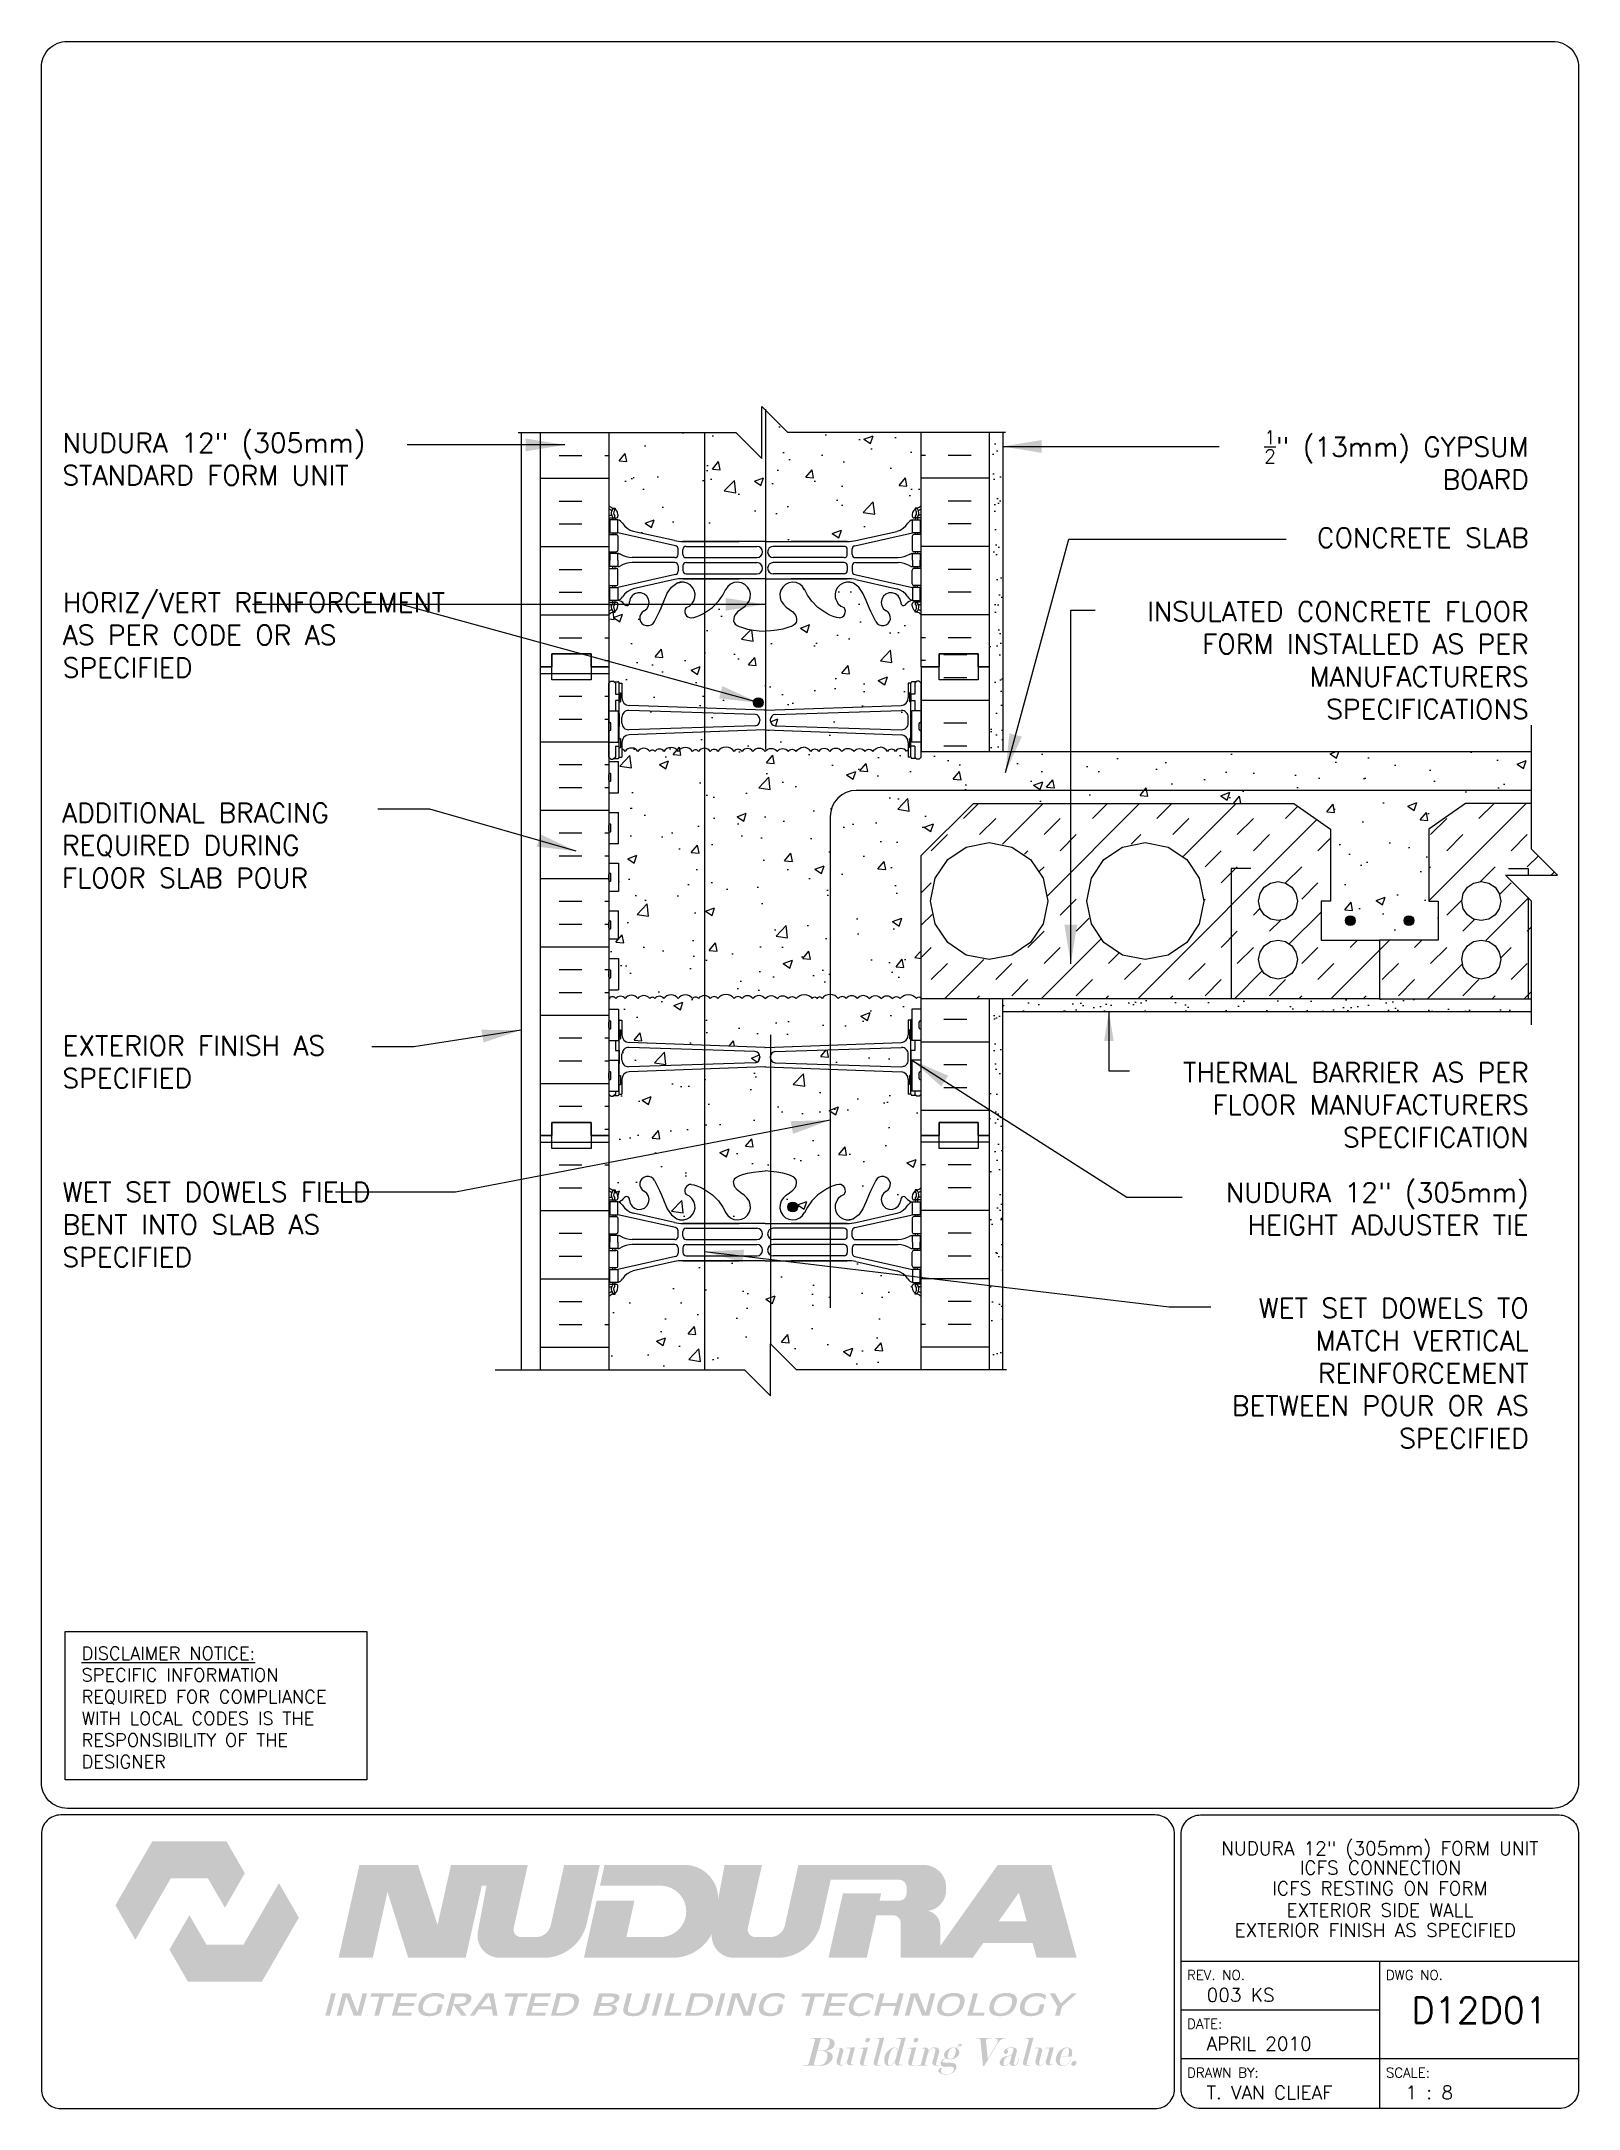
# Paper-space layout 'D12D01' of a CAD drawing. Header units: inches. Extents: x 0.42 to 7.8, y 0.49 to 10.41.
# The model-space entities are those that its viewports show. They can reach past a viewport. Long polylines and large blocks are cut down to what shows.
import ezdxf
from ezdxf.enums import TextEntityAlignment as Align

# ---------------------------------------------------------------- set-up
doc = ezdxf.new("R2010")
doc.units = ezdxf.units.IN
doc.header["$LTSCALE"] = 0.5
doc.header["$MEASUREMENT"] = 0
doc.linetypes.add('DASHED2', pattern=[0.375, 0.25, -0.125])
for name, color, linetype in [('HATCH', 12, 'Continuous'), ('line25', 2, 'Continuous'), ('LINE3', 3, 'Continuous'), ('LINE50', 5, 'Continuous'), ('LINE9', 9, 'Continuous'), ('LOGO', 7, 'Continuous'), ('TBK_LINE65', 3, 'Continuous'), ('TBK_TEXT', 4, 'Continuous'), ('TEXT', 4, 'Continuous'), ('Web_Edge', 9, 'Continuous')]:
    doc.layers.add(name, color=color, linetype=linetype)
doc.styles.add('DIM', font='romans.shx', dxfattribs={"width": 0.7})
doc.styles.add('ROMANS', font='romans.shx', dxfattribs={"height": 0.75})
doc.styles.get("Standard").update_dxf_attribs({"font": 'romans.shx', "height": 0.75})
doc.linetypes.add('STEEL', pattern='A,0.5,-0.2,["X",Standard,S=0.1,R=0,X=-0.1,Y=-0.05],-0.1', length=0.8)
doc.dimstyles.new('ext_12', dxfattribs={"dimscale": 12, "dimtxt": 0.09375, "dimasz": 0.09375, "dimexe": 0.09375, "dimexo": 0.0625, "dimgap": 0.0625, "dimtad": 1, "dimdec": 1, "dimzin": 2, "dimdsep": 46, "dimlunit": 4, "dimtxsty": 'DIM', "dimcen": 0.09, "dimdle": 0.09375, "dimclrt": 4, "dimadec": 0, "dimazin": 0, "dimtfac": 1, "dimtdec": 1, "dimtmove": 2, "dimatfit": 3, "dimfxl": 1, "dimfrac": 2, "dimtolj": 1, "dimtzin": 0, "dimarcsym": 0})
doc.dimstyles.new('ext_8', dxfattribs={"dimscale": 8, "dimtxt": 0.09375, "dimasz": 0.09375, "dimexe": 0.09375, "dimexo": 0.0625, "dimgap": 0.0625, "dimtad": 1, "dimdec": 1, "dimzin": 3, "dimdsep": 46, "dimlunit": 4, "dimtxsty": 'DIM', "dimcen": 0.09, "dimdle": 0.09375, "dimclrt": 4, "dimadec": 0, "dimazin": 0, "dimtfac": 1, "dimtdec": 1, "dimtmove": 2, "dimatfit": 3, "dimfxl": 1, "dimfrac": 2, "dimtolj": 1, "dimtzin": 0, "dimarcsym": 0})
pattern_1 = [(37.5, (74.0137, -57.6878), (-0.0314967, 0.963412), [0, -0.76, 0, -0.85, 0, -0.8125]), (7.5, (74.0137, -57.6878), (0.8848884, 1.411073), [0, -0.41, 0, -0.685, 0, -0.2625]), (327.5, (73.3987, -57.6878), (1.557071, 0.0028295), [0, -0.25, 0, -0.9, 0, -1.175]), (317.5, (73.3987, -57.6878), (1.503063, 0.438838), [0, -0.125, 0, -0.59, 0, -0.675])]
pattern_2 = [(50, (7.589, 2.2563), (3.5863, -0.31376), [0.375, -4.125]), (355, (7.589, 2.2563), (-0.693757, 3.76096), [0.3, -3.3]), (100.4514, (7.8878, 2.2302), (2.892547, 3.447198), [0.3187, -3.50571]), (46.1842, (7.589, 3.2563), (5.336205, -0.827595), [0.5625, -6.1875]), (96.6356, (8.0336, 3.1874), (4.67331, 4.87059), [0.47805, -5.25856]), (351.1842, (7.589, 3.2563), (4.67331, 4.87059), [0.45, -4.95]), (21, (8.089, 3.0063), (2.984535, -2.013094), [0.375, -4.125]), (326, (8.089, 3.0063), (1.216577, 3.62575), [0.3, -3.3]), (71.4514, (8.3377, 2.8386), (4.201113, 1.612652), [0.3187, -3.50571]), (37.5, (7.589, 2.2563), (0.060799, 1.664469), [0, -3.26, 0, -3.35, 0, -3.3125]), (7.5, (7.589, 2.2563), (1.315348, 1.972059), [0, -1.91, 0, -3.185, 0, -1.2625]), (327.5, (6.474, 2.2563), (2.669112, -0.1127744), [0, -1.25, 0, -3.9, 0, -5.175]), (317.5, (5.974, 2.2563), (2.91593, 0.500525), [0, -1.625, 0, -2.59, 0, -3.675])]

psp = doc.layouts.new('D12D01')

# ---------------------------------------------------------------- texts
at = {"layer": 'TBK_TEXT', "color": 7, "style": 'ROMANS'}
for s, p in [('REV. NO.', (5.9215, 1.107)), ('DWG NO.', (6.876, 1.107)), ('DATE:', (5.9215, 0.8726)), ('DRAWN BY:', (5.9215, 0.6382)), ('SCALE:', (6.876, 0.6382))]:
    psp.add_text(s, height=0.04688, dxfattribs=at).set_placement(p)
at = {"layer": 'TEXT', "insert": (0.6134, 2.7065), "char_height": 0.0625, "width": 1.41371, "attachment_point": 1, "style": 'ROMANS'}
psp.add_mtext('{\\Fromans.shx|c1;\\LDISCLAIMER NOTICE:\\l\\PSPECIFIC INFORMATION REQUIRED FOR COMPLIANCE WITH LOCAL CODES IS THE RESPONSIBILITY OF THE DESIGNER}', dxfattribs=at)

msp = doc.modelspace()

# ---------------------------------------------------------------- texts
at = {"layer": 'TEXT', "char_height": 0.75, "style": 'ROMANS'}
for s, insert, width, attachment_point in [('NUDURA 12" (305mm) STANDARD FORM UNIT', (236.152, 95.948), 13.9131, 4), ('\\A1; {\\H0.7x;\\S1/2;}" (13mm) GYPSUM BOARD', (292.474, 95.917), 12.17415, 6), ('\\A1;CONCRETE SLAB', (292.474, 92.925), 12.17415, 6), ('HORIZ/VERT REINFORCEMENT AS PER CODE OR AS SPECIFIED', (236.167, 89.19), 16.22436, 4), ('INSULATED CONCRETE FLOOR FORM INSTALLED AS PER MANUFACTURERS SPECIFICATIONS', (292.474, 88.219), 17.62644, 6), ('ADDITIONAL BRACING REQUIRED DURING FLOOR SLAB POUR', (236.137, 81.11), 12.17415, 4), ('EXTERIOR FINISH AS SPECIFIED', (236.153, 72.793), 13.18701, 4), ('THERMAL BARRIER AS PER FLOOR MANUFACTURERS SPECIFICATION', (292.474, 71.147), 17.24655, 6), ('NUDURA 12" (305mm) HEIGHT ADJUSTER TIE', (292.474, 67.156), 13.95837, 6), ('WET SET DOWELS FIELD BENT INTO SLAB AS SPECIFIED', (236.153, 66.548), 13.18701, 4), ('WET SET DOWELS TO MATCH VERTICAL REINFORCEMENT BETWEEN POUR OR AS SPECIFIED', (292.481, 60.839), 13.18701, 6)]:
    msp.add_mtext(s, dxfattribs=dict(at, insert=insert, width=width, attachment_point=attachment_point))

# ---------------------------------------------------------------- blocks, each defined once
blk = doc.blocks.new('TITLEBLOCK-Tag')
at = {"style": 'ROMANS'}
for tag, height, p in [('TITLE_LINE_1', 0.065, (0.927, -0.1328)), ('TITLE_LINE_2', 0.065, (0.9294, -0.2258)), ('CENTRE-LINE-3', 0.065, (0.927, -0.3246)), ('TITLE_LINE_4', 0.065, (0.927, -0.4299)), ('TITLE_LINE_5', 0.065, (0.927, -0.526)), ('DWG', 0.125, (1.4043, -0.9102))]:
    blk.add_attdef(tag, text='', height=height, dxfattribs=at).set_placement(p, align=Align.MIDDLE_CENTER)
for tag, p in [('LATEST_REVISION', (0.0954, -0.8366)), ('REVISION_DATE', (0.0954, -1.071)), ('DRAWN_BY', (0.0954, -1.3053)), ('SCALE', (1.0499, -1.3053))]:
    blk.add_attdef(tag, text='', height=0.065, dxfattribs=at).set_placement(p, align=Align.MIDDLE_LEFT)

# ---------------------------------------------------------------- hatches: boundary and pattern name
at = {"layer": 'HATCH'}
h = msp.add_hatch(dxfattribs=at)
h.set_pattern_fill('AR-CONC', color=256, scale=0.5)
h.set_pattern_definition([(50, (0, 0), (3.5863, -0.31376), [0.375, -4.125]), (355, (0, 0), (-0.693757, 3.76096), [0.3, -3.3]), (100.4514, (0.299, -0.026), (2.892544, 3.4472), [0.3187, -3.50571]), (46.1842, (0, 1), (5.336207, -0.827596), [0.5625, -6.1875]), (96.6356, (0.4447, 0.931), (4.67331, 4.87059), [0.47805, -5.25857]), (351.1842, (0, 1), (4.67331, 4.87059), [0.45, -4.95]), (21, (0.5, 0.75), (2.984535, -2.013094), [0.375, -4.125]), (326, (0.5, 0.75), (1.216577, 3.62575), [0.3, -3.3]), (71.4514, (0.7487, 0.5822), (4.20111, 1.612656), [0.3187, -3.50571]), (37.5, (0, 0), (0.0607993, 1.6644693), [0, -3.26, 0, -3.35, 0, -3.3125]), (7.5, (0, 0), (1.315348, 1.972059), [0, -1.91, 0, -3.185, 0, -1.2625]), (327.5, (-1.115, 0), (2.669112, -0.1127744), [0, -1.25, 0, -3.9, 0, -5.175]), (317.5, (-1.615, 0), (2.91593, 0.500525), [0, -1.625, 0, -2.59, 0, -3.675])])
h.paths.add_polyline_path([(269.146, 63.78, 0.088416), (269, 63.877), (268.91, 63.877), (268.91, 63.919, -0.249069), (268.8, 64.126), (268.8, 64.193, -0.414214), (268.863, 64.256), (268.91, 64.256), (268.91, 64.326), (268.805, 64.326, -0.155529), (268.63, 64.46, 0.180914), (268.212, 64.771), (266.631, 65.124, 0.054974), (266.304, 65.16), (263.146, 65.16), (259.989, 65.16, 0.054974), (259.662, 65.124), (258.081, 64.771, 0.180914), (257.663, 64.46, -0.155529), (257.487, 64.326), (257.382, 64.326), (257.382, 64.256), (257.43, 64.256, -0.414214), (257.492, 64.193), (257.492, 64.126, -0.249069), (257.382, 63.919), (257.382, 63.877), (257.292, 63.877, 0.088416), (257.146, 63.78), (257.146, 60.972), (262.35, 60.972), (263.35, 59.972), (263.35, 61.972), (264.35, 60.972), (269.146, 60.972)])
edge = h.paths.add_edge_path()
edge.add_line((269.146, 71.558), (269.066, 71.478))
edge.add_line((269.066, 71.478), (268.976, 71.478))
edge.add_line((268.976, 71.478), (268.946, 71.508))
edge.add_line((268.946, 71.508), (268.796, 71.508))
edge.add_arc((268.796, 71.558), 0.05, 180, 270, ccw=False)
edge.add_line((268.746, 71.558), (268.646, 71.558))
edge.add_line((268.646, 71.558), (268.646, 72.118))
edge.add_arc((268.346, 72.118), 0.3, 0, 85.24257)
edge.add_line((268.371, 72.417), (263.163, 72.601))
edge.add_arc((263.146, 72.402), 0.2, 85.24257, 90)
edge.add_arc((263.146, 72.402), 0.2, 90, 94.75743)
edge.add_line((263.13, 72.601), (257.922, 72.417))
edge.add_arc((257.946, 72.118), 0.3, 94.75743, 180)
edge.add_line((257.646, 72.118), (257.646, 71.558))
edge.add_line((257.646, 71.558), (257.546, 71.558))
edge.add_arc((257.496, 71.558), 0.05, -90, 0, ccw=False)
edge.add_line((257.496, 71.508), (257.346, 71.508))
edge.add_line((257.346, 71.508), (257.316, 71.478))
edge.add_line((257.316, 71.478), (257.226, 71.478))
edge.add_line((257.226, 71.478), (257.146, 71.558))
edge.add_line((257.146, 71.558), (257.146, 69.972))
edge.add_line((257.146, 69.972), (257.146, 67.972))
edge.add_arc((257.492, 68.333), 0.5, 226.21089, 246.42182)
edge.add_line((257.292, 67.875), (257.382, 67.875))
edge.add_line((257.382, 67.875), (257.382, 67.833))
edge.add_arc((257.242, 67.626), 0.25, 0, 55.9442, ccw=False)
edge.add_line((257.492, 67.626), (257.492, 67.558))
edge.add_arc((257.43, 67.558), 0.0625, -90, 0, ccw=False)
edge.add_line((257.43, 67.496), (257.382, 67.496))
edge.add_line((257.382, 67.496), (257.382, 67.426))
edge.add_line((257.382, 67.426), (257.487, 67.426))
edge.add_arc((257.45, 67.775), 0.352, 276.12908, 321.53314)
edge.add_arc((257.827, 67.507), 0.113, -12.18443, 154.05694, ccw=False)
edge.add_arc((258.312, 67.502), 0.375, 182.92371, 419.86753)
edge.add_arc((258.632, 68.096), 0.3, 27.59697, 243.94252, ccw=False)
edge.add_spline(control_points=[(258.898, 68.235), (258.984, 68.068), (259.237, 67.578), (259.432, 66.897), (259.757, 66.767)], knot_values=[0, 0, 0, 0, 0.579211, 1.703896, 1.703896, 1.703896, 1.703896], degree=3, periodic=0)
edge.add_spline(control_points=[(259.757, 66.767), (259.807, 66.747), (259.861, 66.734), (259.918, 66.726)], knot_values=[1.703896, 1.703896, 1.703896, 1.703896, 1.875321, 1.875321, 1.875321, 1.875321], degree=3, periodic=0)
edge.add_arc((259.959, 67.224), 0.5, 265.29258, 431.79367)
edge.add_arc((260.305, 67.849), 0.242, 90, 218.23271, ccw=False)
edge.add_spline(control_points=[(260.305, 68.091), (260.426, 68.093), (261.246, 67.742), (261.491, 67.294), (261.63, 67.014)], knot_values=[0.038125, 0.038125, 0.038125, 0.038125, 0.320663, 1.237398, 1.237398, 1.237398, 1.237398], degree=3, periodic=0)
edge.add_spline(control_points=[(261.63, 67.014), (261.633, 67.008), (261.636, 67.002), (261.64, 66.996)], knot_values=[1.237398, 1.237398, 1.237398, 1.237398, 1.258119, 1.258119, 1.258119, 1.258119], degree=3, periodic=0)
edge.add_arc((262.084, 67.224), 0.5, 208.0183, 404.18751)
edge.add_spline(control_points=[(262.442, 67.573), (262.335, 67.736), (261.975, 67.826), (261.898, 68.322), (262.446, 68.558), (262.85, 68.586), (263.146, 68.607)], knot_values=[0.229407, 0.229407, 0.229407, 0.229407, 0.844432, 1.128849, 1.464331, 2.389004, 2.389004, 2.389004, 2.389004], degree=3, periodic=0)
edge.add_spline(control_points=[(263.146, 68.607), (263.443, 68.586), (263.847, 68.558), (264.395, 68.322), (264.318, 67.826), (263.958, 67.736), (263.85, 67.573)], knot_values=[0.229407, 0.229407, 0.229407, 0.229407, 1.15408, 1.489562, 1.773979, 2.389004, 2.389004, 2.389004, 2.389004], degree=3, periodic=0)
edge.add_arc((264.209, 67.224), 0.5, 135.81249, 331.9817)
edge.add_spline(control_points=[(264.653, 66.996), (264.656, 67.002), (264.66, 67.008), (264.663, 67.014)], knot_values=[1.237398, 1.237398, 1.237398, 1.237398, 1.258119, 1.258119, 1.258119, 1.258119], degree=3, periodic=0)
edge.add_spline(control_points=[(264.663, 67.014), (264.802, 67.294), (265.047, 67.742), (265.867, 68.093), (265.988, 68.091)], knot_values=[0.038125, 0.038125, 0.038125, 0.038125, 0.95486, 1.237398, 1.237398, 1.237398, 1.237398], degree=3, periodic=0)
edge.add_arc((265.988, 67.849), 0.242, -38.23271, 90, ccw=False)
edge.add_arc((266.334, 67.224), 0.5, 108.20633, 274.70742)
edge.add_spline(control_points=[(266.375, 66.726), (266.432, 66.734), (266.486, 66.747), (266.536, 66.767)], knot_values=[1.703896, 1.703896, 1.703896, 1.703896, 1.875321, 1.875321, 1.875321, 1.875321], degree=3, periodic=0)
edge.add_spline(control_points=[(266.536, 66.767), (266.861, 66.897), (267.056, 67.578), (267.309, 68.068), (267.395, 68.235)], knot_values=[0, 0, 0, 0, 1.124685, 1.703896, 1.703896, 1.703896, 1.703896], degree=3, periodic=0)
edge.add_arc((267.66, 68.096), 0.3, -63.94252, 153.05649, ccw=False)
edge.add_arc((267.98, 67.502), 0.375, 120.13247, 357.07629)
edge.add_arc((268.466, 67.507), 0.113, 25.94306, 192.18443, ccw=False)
edge.add_arc((268.843, 67.775), 0.352, 218.46686, 263.87092)
edge.add_line((268.805, 67.426), (268.91, 67.426))
edge.add_line((268.91, 67.426), (268.91, 67.496))
edge.add_line((268.91, 67.496), (268.863, 67.496))
edge.add_arc((268.863, 67.558), 0.0625, 180, 270, ccw=False)
edge.add_line((268.8, 67.558), (268.8, 67.626))
edge.add_arc((269.05, 67.626), 0.25, 124.0558, 180, ccw=False)
edge.add_line((268.91, 67.833), (268.91, 67.875))
edge.add_line((268.91, 67.875), (269, 67.875))
edge.add_arc((268.8, 68.333), 0.5, 293.57818, 313.78911)
edge.add_line((269.146, 67.972), (269.146, 69.972))
edge.add_line((269.146, 69.972), (269.146, 71.558))
h.paths.add_polyline_path([(268.782, 74.817), (269.146, 74.817), (269.146, 75.222, 0.715411), (268.959, 75.226, 0.520567), (268.338, 75.226, 0.520567), (268.032, 75.226, 0.520567), (267.613, 75.226, 0.48966), (267.146, 75.226, 0.48966), (266.68, 75.226, 0.520567), (266.261, 75.226, 0.520567), (265.955, 75.226, 0.520567), (265.333, 75.226, 0.715411), (265.146, 75.222, 0.715411), (264.959, 75.226, 0.520567), (264.338, 75.226, 0.520567), (264.032, 75.226, 0.520567), (263.613, 75.226, 0.48966), (263.146, 75.226, 0.48966), (262.68, 75.226, 0.520567), (262.261, 75.226, 0.520567), (261.955, 75.226, 0.520567), (261.333, 75.226, 0.520567), (261.042, 75.226, 0.520567), (260.587, 75.226, 0.520567), (260.36, 75.226, 0.520567), (259.805, 75.226, 0.520567), (259.258, 75.226, 0.520567), (258.913, 75.226, 0.520567), (258.712, 75.226, 0.520567), (258.257, 75.226, 0.520567), (257.766, 75.226, 0.520567), (257.411, 75.226, 0.540212), (257.146, 75.229), (257.146, 74.817), (257.511, 74.817), (257.511, 74.445, -0.327813), (257.546, 74.398), (257.646, 74.398), (257.646, 73.837, 0.390098), (257.922, 73.538), (263.13, 73.354, 0.020761), (263.146, 73.353, 0.020761), (263.163, 73.354), (268.371, 73.538, 0.390098), (268.646, 73.837), (268.646, 74.398), (268.746, 74.398, -0.327813), (268.782, 74.445)])
h.paths.add_polyline_path([(269.146, 80.722), (271.146, 82.722), (283.456, 82.722), (284.86, 81.732), (284.86, 78.972), (284.5, 78.972), (284.5, 77.472), (286.75, 77.472), (289, 77.472), (289, 78.972), (288.64, 78.972), (288.64, 81.732), (290.044, 82.722), (292.589, 82.722), (292.589, 84.722), (269.146, 84.722), (269.146, 84.502), (269.066, 84.422), (268.976, 84.422), (268.946, 84.452), (268.796, 84.452, -0.414214), (268.746, 84.502), (268.646, 84.502), (268.646, 84.779, 0.056647), (268.574, 84.722, 0.520567), (268.155, 84.722, 0.520567), (267.849, 84.722, 0.224697), (267.567, 84.883, 0.224697), (267.285, 84.722, 0.520567), (266.979, 84.722, 0.520567), (266.56, 84.722, 0.48966), (266.094, 84.722, 0.48966), (265.627, 84.722, 0.520567), (265.208, 84.722, 0.520567), (264.902, 84.722, 0.224697), (264.62, 84.883, 0.224697), (264.338, 84.722, 0.520567), (264.032, 84.722, 0.520567), (263.613, 84.722, 0.48966), (263.146, 84.722, 0.48966), (262.68, 84.722, 0.520567), (262.261, 84.722, 0.520567), (261.955, 84.722, 0.520567), (261.333, 84.722, 0.520567), (261.042, 84.722, 0.520567), (260.587, 84.722, 0.520567), (260.36, 84.722, 0.520567), (259.805, 84.722, 0.520567), (259.258, 84.722, 0.520567), (258.913, 84.722, 0.520567), (258.712, 84.722, 0.520567), (258.257, 84.722, 0.520567), (257.766, 84.722, 0.174031), (257.646, 84.807), (257.646, 84.502), (257.546, 84.502, -0.414214), (257.496, 84.452), (257.346, 84.452), (257.316, 84.422), (257.226, 84.422), (257.146, 84.502), (257.146, 84.327), (257.511, 84.327), (257.511, 83.127), (257.146, 83.127), (257.146, 82.377), (257.511, 82.377), (257.511, 81.177), (257.146, 81.177), (257.146, 80.427), (257.511, 80.427), (257.511, 79.347), (257.146, 79.347), (257.146, 78.597), (257.511, 78.597), (257.511, 77.517), (257.146, 77.517), (257.146, 76.767), (257.511, 76.767), (257.511, 75.567), (257.146, 75.567), (257.146, 75.229, -0.540212), (257.411, 75.226, -0.520567), (257.766, 75.226, -0.520567), (258.257, 75.226, -0.520567), (258.712, 75.226, -0.520567), (258.913, 75.226, -0.520567), (259.258, 75.226, -0.520567), (259.805, 75.226, -0.520567), (260.36, 75.226, -0.520567), (260.587, 75.226, -0.520567), (261.042, 75.226, -0.520567), (261.333, 75.226, -0.520567), (261.955, 75.226, -0.520567), (262.261, 75.226, -0.520567), (262.68, 75.226, -0.48966), (263.146, 75.226, -0.48966), (263.613, 75.226, -0.520567), (264.032, 75.226, -0.520567), (264.338, 75.226, -0.520567), (264.959, 75.226, -0.715411), (265.146, 75.222, -0.715411), (265.333, 75.226, -0.520567), (265.955, 75.226, -0.520567), (266.261, 75.226, -0.520567), (266.68, 75.226, -0.48966), (267.146, 75.226, -0.48966), (267.613, 75.226, -0.520567), (268.032, 75.226, -0.520567), (268.338, 75.226, -0.520567), (268.959, 75.226, -0.715411), (269.146, 75.222)])
h.paths.add_polyline_path([(268.371, 85.362), (263.163, 85.546, 0.020761), (263.146, 85.547, 0.020761), (263.13, 85.546), (257.922, 85.362, 0.390098), (257.646, 85.063), (257.646, 84.807, -0.174031), (257.766, 84.722, -0.520567), (258.257, 84.722, -0.520567), (258.712, 84.722, -0.520567), (258.913, 84.722, -0.520567), (259.258, 84.722, -0.520567), (259.805, 84.722, -0.520567), (260.36, 84.722, -0.520567), (260.587, 84.722, -0.520567), (261.042, 84.722, -0.520567), (261.333, 84.722, -0.520567), (261.955, 84.722, -0.520567), (262.261, 84.722, -0.520567), (262.68, 84.722, -0.48966), (263.146, 84.722, -0.48966), (263.613, 84.722, -0.520567), (264.032, 84.722, -0.520567), (264.338, 84.722, -0.224697), (264.62, 84.883, -0.224697), (264.902, 84.722, -0.520567), (265.208, 84.722, -0.520567), (265.627, 84.722, -0.48966), (266.094, 84.722, -0.48966), (266.56, 84.722, -0.520567), (266.979, 84.722, -0.520567), (267.285, 84.722, -0.224697), (267.567, 84.883, -0.224697), (267.849, 84.722, -0.520567), (268.155, 84.722, -0.520567), (268.574, 84.722, -0.056647), (268.646, 84.779), (268.646, 85.063, 0.390098)])
edge = h.paths.add_edge_path()
edge.add_line((269.146, 87.972), (269.146, 89.972))
edge.add_arc((268.8, 89.611), 0.5, 46.21089, 66.42182)
edge.add_line((269, 90.069), (268.91, 90.069))
edge.add_line((268.91, 90.069), (268.91, 90.111))
edge.add_arc((269.05, 90.318), 0.25, 180, 235.9442, ccw=False)
edge.add_line((268.8, 90.318), (268.8, 90.386))
edge.add_arc((268.863, 90.386), 0.0625, 90, 180, ccw=False)
edge.add_line((268.863, 90.448), (268.91, 90.448))
edge.add_line((268.91, 90.448), (268.91, 90.518))
edge.add_line((268.91, 90.518), (268.805, 90.518))
edge.add_arc((268.843, 90.169), 0.352, 96.12908, 141.53314)
edge.add_arc((268.466, 90.437), 0.113, 167.81557, 334.05694, ccw=False)
edge.add_arc((267.98, 90.442), 0.375, 2.92371, 239.86753)
edge.add_arc((267.66, 89.848), 0.3, -152.40303, 63.94252, ccw=False)
edge.add_spline(control_points=[(267.395, 89.709), (267.309, 89.876), (267.056, 90.366), (266.861, 91.047), (266.536, 91.177)], knot_values=[0, 0, 0, 0, 0.579211, 1.703896, 1.703896, 1.703896, 1.703896], degree=3, periodic=0)
edge.add_spline(control_points=[(266.536, 91.177), (266.486, 91.197), (266.432, 91.21), (266.375, 91.218)], knot_values=[1.703896, 1.703896, 1.703896, 1.703896, 1.875321, 1.875321, 1.875321, 1.875321], degree=3, periodic=0)
edge.add_arc((266.334, 90.72), 0.5, 85.29258, 251.79367)
edge.add_arc((265.988, 90.095), 0.242, -90, 38.23271, ccw=False)
edge.add_spline(control_points=[(265.988, 89.853), (265.867, 89.851), (265.047, 90.202), (264.802, 90.65), (264.663, 90.93)], knot_values=[0.038125, 0.038125, 0.038125, 0.038125, 0.320663, 1.237398, 1.237398, 1.237398, 1.237398], degree=3, periodic=0)
edge.add_spline(control_points=[(264.663, 90.93), (264.66, 90.936), (264.656, 90.942), (264.653, 90.949)], knot_values=[1.237398, 1.237398, 1.237398, 1.237398, 1.258119, 1.258119, 1.258119, 1.258119], degree=3, periodic=0)
edge.add_arc((264.209, 90.72), 0.5, 28.0183, 224.18751)
edge.add_spline(control_points=[(263.85, 90.371), (263.958, 90.208), (264.318, 90.118), (264.395, 89.622), (263.847, 89.386), (263.443, 89.358), (263.146, 89.337)], knot_values=[0.229407, 0.229407, 0.229407, 0.229407, 0.844432, 1.128849, 1.464331, 2.389004, 2.389004, 2.389004, 2.389004], degree=3, periodic=0)
edge.add_spline(control_points=[(263.146, 89.337), (262.85, 89.358), (262.446, 89.386), (261.898, 89.622), (261.975, 90.118), (262.335, 90.208), (262.442, 90.371)], knot_values=[0.229407, 0.229407, 0.229407, 0.229407, 1.15408, 1.489562, 1.773979, 2.389004, 2.389004, 2.389004, 2.389004], degree=3, periodic=0)
edge.add_arc((262.084, 90.72), 0.5, 315.81249, 511.9817)
edge.add_spline(control_points=[(261.64, 90.949), (261.636, 90.942), (261.633, 90.936), (261.63, 90.93)], knot_values=[1.237398, 1.237398, 1.237398, 1.237398, 1.258119, 1.258119, 1.258119, 1.258119], degree=3, periodic=0)
edge.add_spline(control_points=[(261.63, 90.93), (261.491, 90.65), (261.246, 90.202), (260.426, 89.851), (260.305, 89.853)], knot_values=[0.038125, 0.038125, 0.038125, 0.038125, 0.95486, 1.237398, 1.237398, 1.237398, 1.237398], degree=3, periodic=0)
edge.add_arc((260.305, 90.095), 0.242, 141.76729, 270, ccw=False)
edge.add_arc((259.959, 90.72), 0.5, 288.20633, 454.70742)
edge.add_spline(control_points=[(259.918, 91.218), (259.861, 91.21), (259.807, 91.197), (259.757, 91.177)], knot_values=[1.703896, 1.703896, 1.703896, 1.703896, 1.875321, 1.875321, 1.875321, 1.875321], degree=3, periodic=0)
edge.add_spline(control_points=[(259.757, 91.177), (259.432, 91.047), (259.237, 90.366), (258.984, 89.876), (258.898, 89.709)], knot_values=[0, 0, 0, 0, 1.124685, 1.703896, 1.703896, 1.703896, 1.703896], degree=3, periodic=0)
edge.add_arc((258.632, 89.848), 0.3, 116.05748, 333.05649, ccw=False)
edge.add_arc((258.312, 90.442), 0.375, 300.13247, 537.07629)
edge.add_arc((257.827, 90.437), 0.113, -154.05694, 12.18443, ccw=False)
edge.add_arc((257.45, 90.169), 0.352, 38.46686, 83.87092)
edge.add_line((257.487, 90.518), (257.382, 90.518))
edge.add_line((257.382, 90.518), (257.382, 90.448))
edge.add_line((257.382, 90.448), (257.43, 90.448))
edge.add_arc((257.43, 90.386), 0.0625, 0, 90, ccw=False)
edge.add_line((257.492, 90.386), (257.492, 90.318))
edge.add_arc((257.242, 90.318), 0.25, 304.0558, 360, ccw=False)
edge.add_line((257.382, 90.111), (257.382, 90.069))
edge.add_line((257.382, 90.069), (257.292, 90.069))
edge.add_arc((257.492, 89.611), 0.5, 113.57818, 133.78911)
edge.add_line((257.146, 89.972), (257.146, 87.972))
edge.add_line((257.146, 87.972), (257.146, 87.342))
edge.add_line((257.146, 87.342), (257.226, 87.422))
edge.add_line((257.226, 87.422), (257.316, 87.422))
edge.add_line((257.316, 87.422), (257.346, 87.392))
edge.add_line((257.346, 87.392), (257.496, 87.392))
edge.add_arc((257.496, 87.342), 0.05, 0, 90, ccw=False)
edge.add_line((257.546, 87.342), (257.646, 87.342))
edge.add_line((257.646, 87.342), (257.646, 86.781))
edge.add_arc((257.946, 86.781), 0.3, 180, 265.24257)
edge.add_line((257.922, 86.482), (263.13, 86.299))
edge.add_arc((263.146, 86.498), 0.2, 265.24257, 270)
edge.add_arc((263.146, 86.498), 0.2, 270, 274.75743)
edge.add_line((263.163, 86.299), (268.371, 86.482))
edge.add_arc((268.346, 86.781), 0.3, 274.75743, 360)
edge.add_line((268.646, 86.781), (268.646, 87.342))
edge.add_line((268.646, 87.342), (268.746, 87.342))
edge.add_arc((268.796, 87.342), 0.05, 90, 180, ccw=False)
edge.add_line((268.796, 87.392), (268.946, 87.392))
edge.add_line((268.946, 87.392), (268.976, 87.422))
edge.add_line((268.976, 87.422), (269.066, 87.422))
edge.add_line((269.066, 87.422), (269.146, 87.342))
edge.add_line((269.146, 87.342), (269.146, 87.972))
h.paths.add_polyline_path([(268.63, 93.484, -0.155529), (268.805, 93.618), (268.91, 93.618), (268.91, 93.688), (268.863, 93.688, -0.414214), (268.8, 93.751), (268.8, 93.818, -0.249069), (268.91, 94.025), (268.91, 94.067), (269, 94.067, 0.088413), (269.146, 94.164), (269.146, 96.972), (264.021, 96.972), (263.021, 97.972), (263.021, 95.972), (262.021, 96.972), (257.146, 96.972), (257.146, 94.164, 0.088416), (257.292, 94.067), (257.382, 94.067), (257.382, 94.025, -0.249069), (257.492, 93.818), (257.492, 93.751, -0.414214), (257.43, 93.688), (257.382, 93.688), (257.382, 93.618), (257.487, 93.618, -0.155529), (257.663, 93.484, 0.180914), (258.081, 93.173), (259.662, 92.82, 0.054974), (259.989, 92.784), (263.146, 92.784), (266.304, 92.784, 0.054974), (266.631, 92.82), (268.212, 93.173, 0.180914)])
h.paths.add_polyline_path([(262.763, 86.139), (257.902, 86.291, 0.421005), (257.646, 86.041), (257.646, 85.804, 0.425773), (257.906, 85.554), (262.763, 85.705, 0.390098), (262.946, 85.905), (262.946, 85.94, 0.390098)])
h.paths.add_polyline_path([(268.646, 86.041, 0.425773), (268.387, 86.291), (263.53, 86.139, 0.390098), (263.346, 85.94), (263.346, 85.905, 0.390098), (263.53, 85.705), (268.391, 85.554, 0.421005), (268.646, 85.804)])
h.paths.add_polyline_path([(262.946, 72.96), (262.946, 72.995, 0.390098), (262.763, 73.195), (257.902, 73.346, 0.421005), (257.646, 73.096), (257.646, 72.859, 0.425773), (257.906, 72.609), (262.763, 72.761, 0.390098)])
h.paths.add_polyline_path([(268.646, 72.859), (268.646, 73.096, 0.425773), (268.387, 73.346), (263.53, 73.195, 0.390098), (263.346, 72.995), (263.346, 72.96, 0.390098), (263.53, 72.761), (268.391, 72.609, 0.421005)])
h = msp.add_hatch(dxfattribs=at)
h.set_pattern_fill('AR-SAND', color=256, scale=0.5, style=0)
h.set_pattern_definition(pattern_1)
h.paths.add_polyline_path([(272.271, 96.972), (271.771, 96.972), (271.771, 87.972), (271.771, 84.722), (272.271, 84.722)])
h = msp.add_hatch(dxfattribs=at)
h.set_pattern_fill('INSUL', color=256, scale=7, style=0)
h.set_pattern_definition([(0, (-2669.015, -327.0375), (0, 2.625), []), (0, (-2669.015, -326.1625), (0, 2.625), [0.875, -0.875]), (0, (-2669.015, -325.2875), (0, 2.625), [0.875, -0.875])])
h.paths.add_polyline_path([(254.521, 69.972), (254.959, 69.972), (254.959, 70.472), (256.459, 70.472), (256.459, 69.972), (257.146, 69.972), (257.146, 87.972), (256.459, 87.972), (256.459, 88.472), (254.959, 88.472), (254.959, 87.972), (254.521, 87.972)])
h = msp.add_hatch(dxfattribs=at)
h.set_pattern_fill('INSUL', color=256, scale=7, style=0)
h.set_pattern_definition([(0, (74.0137, -57.6878), (0, 2.625), []), (0, (74.0137, -56.8128), (0, 2.625), [0.875, -0.875]), (0, (74.0137, -55.9378), (0, 2.625), [0.875, -0.875])])
h.paths.add_polyline_path([(271.771, 87.972), (271.334, 87.972), (271.334, 88.472), (269.834, 88.472), (269.834, 87.972), (269.146, 87.972), (269.146, 84.722), (271.771, 84.722)])
h.paths.add_polyline_path([(271.771, 75.222), (269.146, 75.222), (269.146, 69.972), (269.834, 69.972), (269.834, 70.472), (271.334, 70.472), (271.334, 69.972), (271.771, 69.972)])
h = msp.add_hatch(dxfattribs=at)
h.set_pattern_fill('AR-CONC', color=256, scale=0.5, style=0)
h.set_pattern_definition(pattern_2)
h.paths.add_polyline_path([(260.822, 85.464), (257.922, 85.362, 0.390098), (257.646, 85.063), (257.646, 84.807, -0.174031), (257.766, 84.722, -0.520567), (258.257, 84.722, -0.520567), (258.712, 84.722, -0.520567), (258.913, 84.722, -0.520567), (259.258, 84.722, -0.520567), (259.805, 84.722, -0.520567), (260.36, 84.722, -0.520567), (260.587, 84.722, -0.251472), (260.822, 84.84)])
h = msp.add_hatch(dxfattribs=at)
h.set_pattern_fill('AR-SAND', color=256, scale=0.5, style=0)
h.set_pattern_definition(pattern_1)
h.paths.add_polyline_path([(272.271, 75.222), (271.771, 75.222), (271.771, 69.972), (271.771, 60.972), (272.271, 60.972)])
h = msp.add_hatch(dxfattribs=at)
h.set_pattern_fill('AR-SAND', color=256, scale=0.5, style=0)
h.set_pattern_definition([(37.5, (69.2103, 1.0838), (-0.0314967, 0.963412), [0, -0.76, 0, -0.85, 0, -0.8125]), (7.5, (69.2103, 1.0838), (0.8848884, 1.411073), [0, -0.41, 0, -0.685, 0, -0.2625]), (327.5, (68.5953, 1.0838), (1.557071, 0.0028295), [0, -0.25, 0, -0.9, 0, -1.175]), (317.5, (68.5953, 1.0838), (1.503063, 0.438838), [0, -0.125, 0, -0.59, 0, -0.675])])
h.paths.add_polyline_path([(272.271, 75.222), (272.271, 74.722), (292.589, 74.722), (292.589, 75.222), (286.75, 75.222)])
h = msp.add_hatch(dxfattribs=at)
h.set_pattern_fill('AR-CONC', color=256, scale=0.5, style=0)
h.set_pattern_definition(pattern_2)
h.paths.add_polyline_path([(268.646, 73.096, 0.421005), (268.391, 73.346), (265.646, 73.261), (265.646, 72.695), (268.391, 72.609, 0.421005), (268.646, 72.859)])
at = {"layer": 'LINE3'}
for points in [[(263.076, 86.593, 1), (262.701, 86.593, 1)], [(285.812, 78.222, 1), (285.437, 78.222, 1)], [(288.062, 78.222, 1), (287.687, 78.222, 1)], [(264.396, 67.224, 1), (264.021, 67.224, 1)]]:
    msp.add_hatch(color=256, dxfattribs=at).paths.add_polyline_path(points)

# ---------------------------------------------------------------- linework, layer by layer
at = {"layer": 'HATCH'}
for p, q in [((255.235, 96.963), (256.11, 96.963)), ((256.985, 96.963), (257.146, 96.963)), ((256.985, 96.963), (257.146, 96.963)), ((269.308, 96.963), (269.146, 96.963)), ((269.308, 96.963), (269.146, 96.963)), ((271.058, 96.963), (270.183, 96.963)), ((255.235, 96.088), (256.11, 96.088)), ((256.985, 96.088), (257.146, 96.088)), ((256.985, 96.088), (257.146, 96.088)), ((269.308, 96.088), (269.146, 96.088)), ((269.308, 96.088), (269.146, 96.088)), ((271.058, 96.088), (270.183, 96.088)), ((254.521, 95.213), (257.146, 95.213)), ((271.771, 95.213), (269.146, 95.213)), ((255.235, 94.338), (256.11, 94.338)), ((271.058, 94.338), (270.183, 94.338)), ((255.235, 93.463), (256.11, 93.463)), ((271.058, 93.463), (270.183, 93.463)), ((254.521, 92.588), (257.146, 92.588)), ((271.771, 92.588), (269.146, 92.588)), ((255.235, 91.713), (256.11, 91.713)), ((271.058, 91.713), (270.183, 91.713)), ((255.235, 90.838), (256.11, 90.838)), ((271.058, 90.838), (270.183, 90.838)), ((254.521, 89.963), (257.146, 89.963)), ((271.771, 89.963), (269.146, 89.963)), ((255.235, 89.088), (256.11, 89.088)), ((256.985, 89.088), (257.146, 89.088)), ((256.985, 89.088), (257.146, 89.088)), ((269.308, 89.088), (269.146, 89.088)), ((269.308, 89.088), (269.146, 89.088)), ((271.058, 89.088), (270.183, 89.088)), ((256.985, 88.213), (257.146, 88.213)), ((256.985, 88.213), (257.146, 88.213)), ((269.308, 88.213), (269.146, 88.213)), ((269.308, 88.213), (269.146, 88.213)), ((270.766, 82.143), (271.346, 82.722)), ((272.262, 81.163), (273.821, 82.722)), ((273.99, 79.179), (277.533, 82.722)), ((275.716, 82.143), (276.295, 82.722)), ((278.191, 82.143), (278.77, 82.722)), ((279.208, 80.685), (281.245, 82.722)), ((283.141, 82.143), (283.611, 82.613)), ((288.64, 78.98), (292.382, 82.722)), ((290.565, 82.143), (291.145, 82.722)), ((271.385, 81.524), (272.004, 82.143)), ((273.86, 81.524), (274.478, 82.143)), ((277.457, 75.222), (284.336, 82.101)), ((278.81, 81.524), (279.428, 82.143)), ((281.284, 81.524), (281.903, 82.143)), ((288.709, 81.524), (289.328, 82.143)), ((269.529, 80.905), (270.147, 81.524)), ((274.478, 80.905), (275.097, 81.524)), ((277.203, 81.155), (277.572, 81.524)), ((281.903, 80.905), (282.522, 81.524)), ((284.378, 80.905), (284.86, 81.387)), ((289.328, 80.905), (289.946, 81.524)), ((291.803, 80.905), (292.421, 81.524)), ((273.104, 80.769), (273.241, 80.905)), ((273.688, 80.115), (273.86, 80.286)), ((280.047, 80.286), (280.666, 80.905)), ((280.666, 79.668), (281.284, 80.286)), ((283.141, 79.668), (283.759, 80.286)), ((288.64, 80.217), (288.709, 80.286)), ((290.619, 79.721), (291.184, 80.286)), ((292.421, 80.286), (292.848, 80.713)), ((269.146, 79.285), (269.529, 79.668)), ((283.759, 79.049), (284.378, 79.668)), ((291.359, 79.224), (291.803, 79.668)), ((293.344, 79.972), (293.467, 80.094)), ((274.478, 78.43), (275.097, 79.049)), ((280, 79.002), (280.047, 79.049)), ((281.903, 78.43), (282.155, 78.682)), ((289.328, 78.43), (289.903, 79.006)), ((290.824, 77.452), (292.467, 79.094)), ((269.146, 78.048), (269.559, 78.46)), ((275.097, 77.812), (275.598, 78.313)), ((282.522, 77.812), (282.938, 78.228)), ((283.281, 77.333), (284.5, 78.552)), ((285.492, 78.361), (285.492, 78.361)), ((289.946, 77.812), (290.401, 78.266)), ((292.421, 77.812), (292.589, 77.979)), ((269.146, 76.811), (269.529, 77.193)), ((273.241, 77.193), (273.86, 77.812)), ((273.745, 75.222), (276.037, 77.513)), ((273.86, 76.574), (274.478, 77.193)), ((280.666, 77.193), (281.284, 77.812)), ((281.284, 76.574), (281.903, 77.193)), ((283.759, 76.574), (284.378, 77.193)), ((284.882, 75.222), (286.75, 77.09)), ((285.615, 77.193), (285.895, 77.472)), ((286.75, 77.09), (287.132, 77.472)), ((288.09, 77.193), (288.369, 77.472)), ((288.709, 76.574), (289.328, 77.193)), ((291.4, 76.79), (291.803, 77.193)), ((269.529, 75.955), (270.147, 76.574)), ((270.033, 75.222), (271.542, 76.732)), ((272.004, 75.955), (272.622, 76.574)), ((276.335, 76.574), (276.728, 76.967)), ((276.953, 75.955), (277.572, 76.574)), ((279.428, 75.955), (280.047, 76.574)), ((281.17, 75.222), (282.235, 76.288)), ((284.378, 75.955), (284.997, 76.574)), ((286.853, 75.955), (287.472, 76.574)), ((288.594, 75.222), (289.923, 76.55)), ((291.803, 75.955), (292.421, 76.574)), ((272.622, 75.337), (273.241, 75.955)), ((275.097, 75.337), (275.716, 75.955)), ((280.047, 75.337), (280.666, 75.955)), ((282.522, 75.337), (283.141, 75.955)), ((287.472, 75.337), (288.09, 75.955)), ((289.946, 75.337), (290.565, 75.955)), ((292.307, 75.222), (292.589, 75.504)), ((271.27, 75.222), (271.385, 75.337)), ((276.22, 75.222), (276.335, 75.337)), ((278.695, 75.222), (278.81, 75.337)), ((283.645, 75.222), (283.759, 75.337)), ((286.119, 75.222), (286.234, 75.337)), ((291.069, 75.222), (291.184, 75.337)), ((254.521, 69.713), (257.146, 69.713)), ((271.771, 69.713), (269.146, 69.713)), ((255.235, 68.838), (256.11, 68.838)), ((256.985, 68.838), (257.146, 68.838)), ((256.985, 68.838), (257.146, 68.838)), ((269.308, 68.838), (269.146, 68.838)), ((269.308, 68.838), (269.146, 68.838)), ((271.058, 68.838), (270.183, 68.838)), ((255.235, 67.963), (256.11, 67.963)), ((271.058, 67.963), (270.183, 67.963)), ((254.521, 67.088), (257.146, 67.088)), ((271.771, 67.088), (269.146, 67.088)), ((255.235, 66.213), (256.11, 66.213)), ((271.058, 66.213), (270.183, 66.213)), ((255.235, 65.338), (256.11, 65.338)), ((271.058, 65.338), (270.183, 65.338)), ((254.521, 64.463), (257.146, 64.463)), ((271.771, 64.463), (269.146, 64.463)), ((255.235, 63.588), (256.11, 63.588)), ((271.058, 63.588), (270.183, 63.588)), ((255.235, 62.713), (256.11, 62.713)), ((256.985, 62.713), (257.146, 62.713)), ((256.985, 62.713), (257.146, 62.713)), ((269.308, 62.713), (269.146, 62.713)), ((269.308, 62.713), (269.146, 62.713)), ((271.058, 62.713), (270.183, 62.713)), ((254.521, 61.838), (257.146, 61.838)), ((271.771, 61.838), (269.146, 61.838))]:
    msp.add_line(p, q, dxfattribs=at)
for points in [[(263.146, 84.722, 0.48966), (262.68, 84.722, 0.520567), (262.261, 84.722, 0.520567), (261.955, 84.722, 0.520567), (261.333, 84.722, 0.520567), (261.042, 84.722, 0.520567), (260.587, 84.722, 0.520567), (260.36, 84.722, 0.520567), (259.805, 84.722, 0.520567), (259.258, 84.722, 0.520567), (258.913, 84.722, 0.520567), (258.712, 84.722, 0.520567), (258.257, 84.722, 0.520567), (257.766, 84.722, 0.169868), (257.65, 84.806, 0.169868)], [(263.146, 84.722, -0.48966), (263.613, 84.722, -0.520567), (264.032, 84.722, -0.520567), (264.338, 84.722, -0.224697), (264.62, 84.883, -0.224697)], [(266.094, 84.722, 0.48966), (265.627, 84.722, 0.520567), (265.208, 84.722, 0.520567), (264.902, 84.722, 0.224697), (264.62, 84.883, 0.224697)], [(266.094, 84.722, -0.48966), (266.56, 84.722, -0.520567), (266.979, 84.722, -0.520567), (267.285, 84.722, -0.224697), (267.567, 84.883, -0.224697)], [(268.646, 84.779, 0.056647), (268.574, 84.722, 0.520567), (268.155, 84.722, 0.520567), (267.849, 84.722, 0.224697), (267.567, 84.883)], [(263.146, 75.226, 0.48966), (262.68, 75.226, 0.520567), (262.261, 75.226, 0.520567), (261.955, 75.226, 0.520567), (261.333, 75.226, 0.520567), (261.042, 75.226, 0.520567), (260.587, 75.226, 0.520567), (260.36, 75.226, 0.520567), (259.805, 75.226, 0.520567), (259.258, 75.226, 0.520567), (258.913, 75.226, 0.520567), (258.712, 75.226, 0.520567), (258.257, 75.226, 0.520567), (257.766, 75.226, 0.520567), (257.411, 75.226, 0.540212), (257.146, 75.229)], [(263.146, 75.226, -0.48966), (263.613, 75.226, -0.520567), (264.032, 75.226, -0.520567), (264.338, 75.226, -0.520567), (264.959, 75.226, -0.715411), (265.146, 75.222, -0.307914)], [(267.146, 75.226, 0.48966), (266.68, 75.226, 0.520567), (266.261, 75.226, 0.520567), (265.955, 75.226, 0.520567), (265.333, 75.226, 0.715411), (265.146, 75.222, 0.307914)], [(267.146, 75.226, -0.48966), (267.613, 75.226, -0.520567), (268.032, 75.226, -0.520567), (268.338, 75.226, -0.520567), (268.959, 75.226, -0.715411), (269.146, 75.222, -0.307914)]]:
    msp.add_lwpolyline(points, format="xyb", dxfattribs=at)
at = {"layer": 'line25'}
for p, q in [((257.146, 96.972), (257.146, 87.972)), ((269.146, 87.972), (269.146, 96.972)), ((257.146, 87.972), (257.146, 69.972)), ((269.146, 87.972), (269.146, 84.722)), ((257.146, 86.277), (257.511, 86.277)), ((257.511, 85.077), (257.511, 86.277)), ((269.146, 86.277), (268.782, 86.277)), ((268.782, 85.077), (268.782, 86.277)), ((257.146, 85.077), (257.511, 85.077)), ((269.146, 85.077), (268.782, 85.077)), ((257.146, 84.327), (257.511, 84.327)), ((257.511, 83.127), (257.511, 84.327)), ((269.146, 84.722), (292.589, 84.722)), ((257.146, 83.127), (257.511, 83.127)), ((269.146, 80.722), (271.146, 82.722)), ((271.146, 82.722), (283.456, 82.722)), ((283.456, 82.722), (284.86, 81.732)), ((257.146, 82.377), (257.511, 82.377)), ((257.511, 81.177), (257.511, 82.377)), ((257.146, 81.177), (257.511, 81.177)), ((284.86, 81.732), (284.86, 78.972)), ((257.146, 80.427), (257.511, 80.427)), ((257.511, 80.427), (257.511, 79.347)), ((269.146, 69.972), (269.146, 80.722)), ((257.146, 79.347), (257.511, 79.347)), ((284.86, 78.972), (284.5, 78.972)), ((284.5, 78.972), (284.5, 77.472)), ((257.146, 78.597), (257.511, 78.597)), ((257.511, 77.517), (257.511, 78.597)), ((257.146, 77.517), (257.511, 77.517)), ((284.5, 77.472), (286.75, 77.472)), ((286.75, 77.472), (286.75, 75.222)), ((257.146, 76.767), (257.511, 76.767)), ((257.511, 76.767), (257.511, 75.567)), ((257.146, 75.567), (257.511, 75.567)), ((257.146, 74.817), (257.511, 74.817)), ((257.511, 74.817), (257.511, 73.617)), ((268.782, 74.817), (268.782, 73.617)), ((269.146, 74.817), (268.782, 74.817)), ((286.75, 75.222), (269.146, 75.222)), ((257.146, 73.617), (257.511, 73.617)), ((269.146, 73.617), (268.782, 73.617)), ((257.146, 72.867), (257.511, 72.867)), ((257.511, 72.867), (257.511, 71.667)), ((269.146, 72.867), (268.782, 72.867)), ((268.782, 72.867), (268.782, 71.667)), ((257.146, 71.667), (257.511, 71.667)), ((269.146, 71.667), (268.782, 71.667)), ((257.146, 69.972), (257.146, 60.972)), ((269.146, 60.972), (269.146, 69.972))]:
    msp.add_line(p, q, dxfattribs=at)
msp.add_lwpolyline([(292.589, 82.722), (290.044, 82.722), (288.64, 81.732), (288.64, 78.972), (289, 78.972), (289, 77.472), (286.75, 77.472), (286.75, 75.222), (292.589, 75.222)], dxfattribs=at)
at = {"layer": 'LINE3'}
for p, q in [((263.155, 97.86), (263.155, 84.79)), ((260.822, 96.972), (260.822, 60.972)), ((263.35, 73.839), (263.35, 61.972))]:
    msp.add_line(p, q, dxfattribs=at)
at = {"layer": 'LINE3', "linetype": 'STEEL'}
msp.add_line((292.589, 83.222), (271.146, 83.222), dxfattribs=at)
at = {"layer": 'LINE3'}
msp.add_lwpolyline([(271.146, 83.222), (266.646, 83.222, 0.414214), (265.646, 82.222), (265.646, 63.348), (265.646, 63.348)], format="xyb", dxfattribs=at)
for centre in [(262.888, 86.593), (285.625, 78.222), (287.875, 78.222), (264.209, 67.224)]:
    msp.add_circle(centre, 0.188, dxfattribs=at)
at = {"layer": 'LINE50'}
for p, q in [((254.521, 87.972), (254.521, 96.972)), ((271.771, 87.972), (271.771, 96.972)), ((254.521, 69.972), (254.521, 87.972)), ((271.771, 84.722), (271.771, 87.972)), ((271.771, 69.972), (271.771, 75.222)), ((254.521, 60.972), (254.521, 69.972)), ((271.771, 60.972), (271.771, 69.972))]:
    msp.add_line(p, q, dxfattribs=at)
for points in [[(254.521, 87.972), (254.959, 87.972), (254.959, 88.472), (256.459, 88.472), (256.459, 87.972), (257.146, 87.972)], [(257.146, 87.972), (256.459, 87.972), (256.459, 88.472), (254.959, 88.472), (254.959, 87.972), (254.521, 87.972)], [(271.771, 87.972), (271.334, 87.972), (271.334, 88.472), (269.834, 88.472), (269.834, 87.972), (269.146, 87.972)], [(269.146, 87.972), (269.834, 87.972), (269.834, 88.472), (271.334, 88.472), (271.334, 87.972), (271.771, 87.972)], [(257.146, 69.972), (256.459, 69.972), (256.459, 70.472), (254.959, 70.472), (254.959, 69.972), (254.521, 69.972)], [(254.521, 69.972), (254.959, 69.972), (254.959, 70.472), (256.459, 70.472), (256.459, 69.972), (257.146, 69.972)], [(269.146, 69.972), (269.834, 69.972), (269.834, 70.472), (271.334, 70.472), (271.334, 69.972), (271.771, 69.972)], [(271.771, 69.972), (271.334, 69.972), (271.334, 70.472), (269.834, 70.472), (269.834, 69.972), (269.146, 69.972)]]:
    msp.add_lwpolyline(points, dxfattribs=at)
at = {"layer": 'LINE9'}
for p, q in [((263.021, 95.972), (263.021, 97.972)), ((263.021, 97.972), (264.021, 96.972)), ((253.66, 96.972), (262.021, 96.972)), ((253.771, 96.972), (253.771, 60.972)), ((262.021, 96.972), (263.021, 95.972)), ((272.383, 96.972), (264.021, 96.972)), ((272.271, 96.972), (272.271, 84.722)), ((257.146, 87.342), (257.226, 87.422)), ((257.146, 84.502), (257.146, 87.342)), ((257.226, 87.422), (257.316, 87.422)), ((257.396, 87.342), (257.316, 87.422)), ((257.346, 87.392), (257.496, 87.392)), ((257.396, 87.392), (257.496, 87.392)), ((257.396, 87.342), (257.396, 86.922)), ((257.546, 87.342), (257.646, 87.342)), ((257.546, 84.502), (257.546, 87.342)), ((257.646, 87.342), (257.646, 86.781)), ((268.646, 87.342), (268.646, 86.781)), ((268.746, 87.342), (268.646, 87.342)), ((268.746, 84.502), (268.746, 87.342)), ((268.896, 87.392), (268.796, 87.392)), ((268.946, 87.392), (268.796, 87.392)), ((268.896, 87.342), (268.976, 87.422)), ((268.896, 87.342), (268.896, 86.922)), ((269.066, 87.422), (268.976, 87.422)), ((269.146, 87.342), (269.066, 87.422)), ((269.146, 84.502), (269.146, 87.342)), ((257.396, 86.672), (257.396, 86.277)), ((257.546, 87.322), (257.546, 87.322)), ((257.546, 86.972), (257.596, 86.972)), ((257.546, 86.622), (257.596, 86.622)), ((257.596, 86.972), (257.596, 86.622)), ((268.746, 86.972), (268.696, 86.972)), ((268.696, 86.972), (268.696, 86.622)), ((268.746, 86.622), (268.696, 86.622)), ((268.746, 87.322), (268.746, 87.322)), ((268.896, 86.672), (268.896, 86.277)), ((257.146, 85.567), (257.146, 85.787)), ((257.186, 85.827), (257.186, 85.827)), ((257.226, 85.567), (257.226, 85.787)), ((257.646, 85.804), (257.646, 86.041)), ((262.763, 86.139), (257.906, 86.291)), ((263.13, 86.299), (257.922, 86.482)), ((262.946, 85.94), (262.946, 85.905)), ((263.163, 86.299), (268.371, 86.482)), ((263.346, 85.94), (263.346, 85.905)), ((263.53, 86.139), (268.387, 86.291)), ((268.646, 85.804), (268.646, 86.041)), ((269.066, 85.567), (269.066, 85.787)), ((269.106, 85.827), (269.106, 85.827)), ((269.146, 85.567), (269.146, 85.787)), ((257.146, 85.732), (257.146, 85.732)), ((257.146, 85.622), (257.146, 85.622)), ((257.186, 85.527), (257.186, 85.527)), ((257.546, 85.222), (257.596, 85.222)), ((257.596, 85.222), (257.596, 84.872)), ((257.646, 85.063), (257.646, 84.502)), ((262.763, 85.705), (257.906, 85.554)), ((263.13, 85.546), (257.922, 85.362)), ((263.163, 85.546), (268.371, 85.362)), ((263.53, 85.705), (268.387, 85.554)), ((268.646, 85.063), (268.646, 84.502)), ((268.696, 85.222), (268.696, 84.872)), ((268.746, 85.222), (268.696, 85.222)), ((269.066, 85.732), (269.066, 85.732)), ((269.066, 85.622), (269.066, 85.622)), ((269.106, 85.527), (269.106, 85.527)), ((257.146, 84.502), (257.226, 84.422)), ((257.226, 84.422), (257.316, 84.422)), ((257.396, 84.502), (257.316, 84.422)), ((257.346, 84.452), (257.496, 84.452)), ((257.396, 84.922), (257.396, 84.502)), ((257.396, 84.452), (257.496, 84.452)), ((257.546, 84.872), (257.596, 84.872)), ((257.546, 84.502), (257.646, 84.502)), ((268.746, 84.502), (268.646, 84.502)), ((268.746, 84.872), (268.696, 84.872)), ((268.946, 84.452), (268.796, 84.452)), ((268.896, 84.452), (268.796, 84.452)), ((268.896, 84.922), (268.896, 84.502)), ((268.896, 84.502), (268.976, 84.422)), ((269.066, 84.422), (268.976, 84.422)), ((269.146, 84.502), (269.066, 84.422)), ((257.146, 83.617), (257.146, 83.837)), ((257.146, 83.782), (257.146, 83.782)), ((257.146, 83.672), (257.146, 83.672)), ((257.186, 83.877), (257.186, 83.877)), ((257.186, 83.577), (257.186, 83.577)), ((257.226, 83.617), (257.226, 83.837)), ((257.146, 81.667), (257.146, 81.887)), ((257.146, 81.832), (257.146, 81.832)), ((257.186, 81.927), (257.186, 81.927)), ((257.226, 81.667), (257.226, 81.887)), ((257.146, 81.722), (257.146, 81.722)), ((257.186, 81.627), (257.186, 81.627)), ((257.146, 79.777), (257.146, 79.997)), ((257.146, 79.942), (257.146, 79.942)), ((257.146, 79.832), (257.146, 79.832)), ((257.186, 80.037), (257.186, 80.037)), ((257.186, 79.737), (257.186, 79.737)), ((257.226, 79.777), (257.226, 79.997)), ((257.146, 77.947), (257.146, 78.167)), ((257.146, 78.112), (257.146, 78.112)), ((257.146, 78.002), (257.146, 78.002)), ((257.186, 78.207), (257.186, 78.207)), ((257.186, 77.907), (257.186, 77.907)), ((257.226, 77.947), (257.226, 78.167)), ((257.146, 76.057), (257.146, 76.277)), ((257.186, 76.317), (257.186, 76.317)), ((257.226, 76.057), (257.226, 76.277)), ((257.146, 76.222), (257.146, 76.222)), ((257.146, 76.112), (257.146, 76.112)), ((257.186, 76.017), (257.186, 76.017)), ((272.271, 60.972), (272.271, 75.222)), ((292.589, 74.722), (272.271, 74.722)), ((257.146, 74.107), (257.146, 74.327)), ((257.146, 74.272), (257.146, 74.272)), ((257.146, 74.162), (257.146, 74.162)), ((257.186, 74.367), (257.186, 74.367)), ((257.186, 74.067), (257.186, 74.067)), ((257.226, 74.107), (257.226, 74.327)), ((257.546, 74.398), (257.646, 74.398)), ((257.546, 71.558), (257.546, 74.398)), ((257.546, 74.378), (257.546, 74.378)), ((257.546, 74.028), (257.596, 74.028)), ((257.596, 74.028), (257.596, 73.678)), ((257.646, 74.398), (257.646, 73.837)), ((268.646, 74.398), (268.646, 73.837)), ((268.746, 74.398), (268.646, 74.398)), ((268.746, 74.028), (268.696, 74.028)), ((268.696, 74.028), (268.696, 73.678)), ((268.746, 71.558), (268.746, 74.398)), ((268.746, 74.378), (268.746, 74.378)), ((269.066, 74.107), (269.066, 74.327)), ((269.066, 74.272), (269.066, 74.272)), ((269.066, 74.162), (269.066, 74.162)), ((269.106, 74.367), (269.106, 74.367)), ((269.106, 74.067), (269.106, 74.067)), ((269.146, 74.107), (269.146, 74.327)), ((257.396, 73.617), (257.396, 73.228)), ((257.546, 73.678), (257.596, 73.678)), ((257.646, 72.859), (257.646, 73.096)), ((262.763, 73.195), (257.906, 73.346)), ((263.13, 73.354), (257.922, 73.538)), ((263.163, 73.354), (268.371, 73.538)), ((263.53, 73.195), (268.387, 73.346)), ((268.646, 72.859), (268.646, 73.096)), ((268.746, 73.678), (268.696, 73.678)), ((268.896, 73.617), (268.896, 73.228)), ((257.146, 72.157), (257.146, 72.377)), ((257.146, 72.322), (257.146, 72.322)), ((257.186, 72.417), (257.186, 72.417)), ((257.226, 72.157), (257.226, 72.377)), ((257.546, 72.278), (257.596, 72.278)), ((257.596, 72.278), (257.596, 71.928)), ((262.763, 72.761), (257.906, 72.609)), ((263.13, 72.601), (257.922, 72.417)), ((262.946, 72.995), (262.946, 72.96)), ((263.163, 72.601), (268.371, 72.417)), ((263.346, 72.995), (263.346, 72.96)), ((263.53, 72.761), (268.387, 72.609)), ((268.696, 72.278), (268.696, 71.928)), ((268.746, 72.278), (268.696, 72.278)), ((269.066, 72.157), (269.066, 72.377)), ((269.066, 72.322), (269.066, 72.322)), ((269.106, 72.417), (269.106, 72.417)), ((269.146, 72.157), (269.146, 72.377)), ((257.146, 72.212), (257.146, 72.212)), ((257.146, 71.558), (257.226, 71.478)), ((257.186, 72.117), (257.186, 72.117)), ((257.226, 71.478), (257.316, 71.478)), ((257.396, 71.558), (257.316, 71.478)), ((257.346, 71.508), (257.496, 71.508)), ((257.396, 71.667), (257.396, 71.558)), ((257.396, 71.508), (257.496, 71.508)), ((257.546, 71.928), (257.596, 71.928)), ((257.546, 71.558), (257.646, 71.558)), ((257.646, 72.118), (257.646, 71.558)), ((268.646, 72.118), (268.646, 71.558)), ((268.746, 71.558), (268.646, 71.558)), ((268.746, 71.928), (268.696, 71.928)), ((268.946, 71.508), (268.796, 71.508)), ((268.896, 71.508), (268.796, 71.508)), ((268.896, 71.667), (268.896, 71.558)), ((268.896, 71.558), (268.976, 71.478)), ((269.066, 71.478), (268.976, 71.478)), ((269.066, 72.212), (269.066, 72.212)), ((269.146, 71.558), (269.066, 71.478)), ((269.106, 72.117), (269.106, 72.117)), ((263.35, 59.972), (263.35, 61.972)), ((263.35, 61.972), (264.35, 60.972)), ((252.776, 60.972), (262.35, 60.972)), ((262.35, 60.972), (263.35, 59.972)), ((272.423, 60.972), (264.35, 60.972))]:
    msp.add_line(p, q, dxfattribs=at)
at = {"layer": 'LINE9', "linetype": 'DASHED2', "ltscale": 0.15}
for points in [[(256.459, 87.972), (256.459, 87.972), (256.459, 87.472), (254.959, 87.472), (254.959, 87.972), (254.959, 87.972)], [(271.334, 87.972), (271.334, 87.972), (271.334, 87.472), (269.834, 87.472), (269.834, 87.972), (269.834, 87.972)], [(256.459, 69.972), (256.459, 69.972), (256.459, 69.472), (254.959, 69.472), (254.959, 69.972), (254.959, 69.972)], [(271.334, 69.972), (271.334, 69.972), (271.334, 69.472), (269.834, 69.472), (269.834, 69.972), (269.834, 69.972)]]:
    msp.add_lwpolyline(points, dxfattribs=at)
at = {"layer": 'LINE9'}
for points in [[(257.396, 86.922), (257.546, 86.922), (257.546, 86.672), (257.396, 86.672)], [(268.896, 86.922), (268.746, 86.922), (268.746, 86.672), (268.896, 86.672)], [(257.511, 86.172), (257.546, 86.172), (257.546, 85.672), (257.511, 85.672)], [(268.782, 86.172), (268.746, 86.172), (268.746, 85.672), (268.782, 85.672)], [(257.396, 84.922), (257.546, 84.922), (257.546, 85.172), (257.511, 85.172)], [(268.896, 84.922), (268.746, 84.922), (268.746, 85.172), (268.782, 85.172)], [(292.589, 74.222), (292.589, 78.972), (291.589, 79.972), (293.589, 79.972), (292.589, 80.972), (292.589, 85.722)], [(281.798, 80.222), (281.048, 80.222), (281.048, 75.222)], [(291.701, 80.222), (292.451, 80.222), (292.451, 79.972)], [(292.451, 79.11), (292.451, 75.222)], [(257.511, 73.978), (257.546, 73.978), (257.546, 73.728), (257.511, 73.728)], [(268.782, 73.978), (268.746, 73.978), (268.746, 73.728), (268.782, 73.728)], [(257.396, 73.228), (257.396, 73.228), (257.546, 73.228), (257.546, 72.728), (257.511, 72.728)], [(268.896, 73.228), (268.896, 73.228), (268.746, 73.228), (268.746, 72.728), (268.782, 72.728)], [(257.511, 71.978), (257.546, 71.978), (257.546, 72.228), (257.511, 72.228)], [(268.782, 71.978), (268.746, 71.978), (268.746, 72.228), (268.782, 72.228)]]:
    msp.add_lwpolyline(points, dxfattribs=at)
for centre, radius in [((271.75, 78.972), 2.25), ((277.75, 78.972), 2.25), ((282.847, 78.972), 0.75), ((290.653, 78.972), 0.75), ((282.847, 76.722), 0.75), ((290.653, 76.722), 0.75)]:
    msp.add_circle(centre, radius, dxfattribs=at)
for centre, radius, start, end in [((257.496, 87.342), 0.05, 0, 90), ((268.796, 87.342), 0.05, 90, 180), ((257.946, 86.781), 0.3, 180, 265.24257), ((268.346, 86.781), 0.3, 274.75743, 0), ((257.186, 85.787), 0.04, 90, 180), ((257.186, 85.787), 0.04, 360, 90), ((257.896, 86.041), 0.25, 87.74794, 180), ((257.896, 85.804), 0.25, 180, 272.25206), ((262.746, 85.94), 0.2, 0, 85.24257), ((262.746, 85.905), 0.2, 274.75743, 0), ((263.146, 86.498), 0.2, 265.24257, 270), ((263.146, 86.498), 0.2, 270, 274.75743), ((263.546, 85.94), 0.2, 94.75743, 180), ((263.546, 85.905), 0.2, 180, 265.24257), ((268.396, 86.041), 0.25, 0, 92.25206), ((268.396, 85.804), 0.25, 267.74794, 0), ((269.106, 85.787), 0.04, 90, 180), ((269.106, 85.787), 0.04, 360, 90), ((257.186, 85.567), 0.04, 180, 270), ((257.186, 85.567), 0.04, 270, 0), ((257.946, 85.063), 0.3, 94.75743, 180), ((263.146, 85.347), 0.2, 90, 94.75743), ((263.146, 85.347), 0.2, 85.24257, 90), ((268.346, 85.063), 0.3, 0, 85.24257), ((269.106, 85.567), 0.04, 180, 270), ((269.106, 85.567), 0.04, 270, 0), ((257.496, 84.502), 0.05, 270, 0), ((268.796, 84.502), 0.05, 180, 270), ((257.186, 83.837), 0.04, 90, 180), ((257.186, 83.617), 0.04, 180, 270), ((257.186, 83.837), 0.04, 360, 90), ((257.186, 83.617), 0.04, 270, 0), ((257.186, 81.887), 0.04, 90, 180), ((257.186, 81.887), 0.04, 360, 90), ((257.186, 81.667), 0.04, 180, 270), ((257.186, 81.667), 0.04, 270, 0), ((257.186, 79.997), 0.04, 90, 180), ((257.186, 79.777), 0.04, 180, 270), ((257.186, 79.997), 0.04, 360, 90), ((257.186, 79.777), 0.04, 270, 0), ((257.186, 78.167), 0.04, 90, 180), ((257.186, 77.947), 0.04, 180, 270), ((257.186, 78.167), 0.04, 360, 90), ((257.186, 77.947), 0.04, 270, 0), ((257.186, 76.277), 0.04, 90, 180), ((257.186, 76.277), 0.04, 360, 90), ((257.186, 76.057), 0.04, 180, 270), ((257.186, 76.057), 0.04, 270, 0), ((257.186, 74.327), 0.04, 90, 180), ((257.186, 74.107), 0.04, 180, 270), ((257.186, 74.327), 0.04, 360, 90), ((257.186, 74.107), 0.04, 270, 0), ((257.496, 74.398), 0.05, 0, 72.59934), ((268.796, 74.398), 0.05, 107.40071, 180), ((269.106, 74.327), 0.04, 90, 180), ((269.106, 74.107), 0.04, 180, 270), ((269.106, 74.327), 0.04, 360, 90), ((269.106, 74.107), 0.04, 270, 0), ((257.946, 73.837), 0.3, 180, 265.24257), ((257.896, 73.096), 0.25, 87.74794, 180), ((262.746, 72.995), 0.2, 0, 85.24257), ((263.146, 73.553), 0.2, 265.24257, 270), ((263.146, 73.553), 0.2, 270, 274.75743), ((263.546, 72.995), 0.2, 94.75743, 180), ((268.346, 73.837), 0.3, 274.75743, 0), ((268.396, 73.096), 0.25, 0, 92.25206), ((257.186, 72.377), 0.04, 90, 180), ((257.186, 72.377), 0.04, 360, 90), ((257.896, 72.859), 0.25, 180, 272.25206), ((257.946, 72.118), 0.3, 94.75743, 180), ((262.746, 72.96), 0.2, 274.75743, 0), ((263.146, 72.402), 0.2, 90, 94.75743), ((263.146, 72.402), 0.2, 85.24257, 90), ((263.546, 72.96), 0.2, 180, 265.24257), ((268.346, 72.118), 0.3, 0, 85.24257), ((268.396, 72.859), 0.25, 267.74794, 0), ((269.106, 72.377), 0.04, 90, 180), ((269.106, 72.377), 0.04, 360, 90), ((257.186, 72.157), 0.04, 180, 270), ((257.186, 72.157), 0.04, 270, 0), ((257.496, 71.558), 0.05, 270, 0), ((268.796, 71.558), 0.05, 180, 270), ((269.106, 72.157), 0.04, 180, 270), ((269.106, 72.157), 0.04, 270, 0)]:
    msp.add_arc(centre, radius, start, end, dxfattribs=at)
at = {"layer": 'Web_Edge'}
for p, q in [((257.146, 93.788), (257.224, 93.788)), ((257.292, 94.067), (257.382, 94.067)), ((257.382, 94.067), (257.382, 94.025)), ((257.492, 93.818), (257.492, 93.751)), ((268.8, 93.818), (268.8, 93.751)), ((269, 94.067), (268.91, 94.067)), ((268.91, 94.067), (268.91, 94.025)), ((269.146, 93.788), (269.069, 93.788)), ((257.146, 93.688), (257.43, 93.688)), ((257.146, 93.048), (257.43, 93.048)), ((257.292, 93.688), (257.292, 93.618)), ((257.292, 93.118), (257.292, 93.048)), ((257.382, 93.688), (257.382, 93.618)), ((257.382, 93.118), (257.382, 93.048)), ((259.705, 92.622), (257.487, 93.118)), ((257.492, 92.986), (257.492, 92.451)), ((259.662, 92.82), (258.081, 93.173)), ((266.588, 92.622), (268.805, 93.118)), ((266.631, 92.82), (268.212, 93.173)), ((268.8, 92.986), (268.8, 92.451)), ((269.146, 93.688), (268.863, 93.688)), ((269.146, 93.048), (268.863, 93.048)), ((268.91, 93.688), (268.91, 93.618)), ((268.91, 93.118), (268.91, 93.048)), ((269, 93.688), (269, 93.618)), ((269, 93.118), (269, 93.048)), ((257.146, 92.388), (257.43, 92.388)), ((257.292, 92.388), (257.292, 92.318)), ((257.382, 92.388), (257.382, 92.318)), ((259.678, 92.162), (258.04, 92.162)), ((259.803, 92.287), (259.803, 92.5)), ((259.989, 92.784), (262.146, 92.784)), ((263.146, 92.784), (259.989, 92.784)), ((259.99, 92.288), (259.99, 92.472)), ((260.115, 92.597), (262.834, 92.597)), ((260.115, 92.163), (262.834, 92.163)), ((263.146, 92.784), (266.304, 92.784)), ((266.178, 92.597), (263.458, 92.597)), ((266.178, 92.163), (263.458, 92.163)), ((266.304, 92.784), (264.146, 92.784)), ((266.303, 92.288), (266.303, 92.472)), ((266.49, 92.287), (266.49, 92.5)), ((266.615, 92.162), (268.253, 92.162)), ((269.146, 92.388), (268.863, 92.388)), ((268.91, 92.388), (268.91, 92.318)), ((269, 92.388), (269, 92.318)), ((257.146, 91.748), (257.43, 91.748)), ((257.292, 91.748), (257.292, 91.818)), ((257.382, 91.748), (257.382, 91.818)), ((259.705, 91.515), (257.487, 91.018)), ((257.492, 91.151), (257.492, 91.686)), ((259.678, 91.974), (258.04, 91.974)), ((259.662, 91.317), (258.081, 90.964)), ((259.803, 91.849), (259.803, 91.637)), ((259.989, 91.353), (262.146, 91.353)), ((263.146, 91.353), (259.989, 91.353)), ((259.99, 91.848), (259.99, 91.664)), ((260.115, 91.973), (262.834, 91.973)), ((260.115, 91.539), (262.834, 91.539)), ((263.146, 91.353), (266.304, 91.353)), ((266.178, 91.973), (263.458, 91.973)), ((266.178, 91.539), (263.458, 91.539)), ((266.304, 91.353), (264.146, 91.353)), ((266.303, 91.848), (266.303, 91.664)), ((266.49, 91.849), (266.49, 91.637)), ((266.588, 91.515), (268.805, 91.018)), ((266.615, 91.974), (268.253, 91.974)), ((266.631, 91.317), (268.212, 90.964)), ((268.8, 91.151), (268.8, 91.686)), ((269.146, 91.748), (268.863, 91.748)), ((268.91, 91.748), (268.91, 91.818)), ((269, 91.748), (269, 91.818)), ((257.146, 91.088), (257.43, 91.088)), ((257.292, 91.018), (257.292, 91.088)), ((257.292, 90.448), (257.292, 90.518)), ((257.382, 91.018), (257.382, 91.088)), ((257.382, 90.448), (257.382, 90.518)), ((269.146, 91.088), (268.863, 91.088)), ((268.91, 91.018), (268.91, 91.088)), ((268.91, 90.448), (268.91, 90.518)), ((269, 91.018), (269, 91.088)), ((269, 90.448), (269, 90.518)), ((257.146, 90.448), (257.43, 90.448)), ((257.146, 90.348), (257.224, 90.348)), ((257.292, 90.069), (257.382, 90.069)), ((257.382, 90.069), (257.382, 90.111)), ((257.492, 90.318), (257.492, 90.386)), ((268.8, 90.318), (268.8, 90.386)), ((269.146, 90.448), (268.863, 90.448)), ((268.91, 90.069), (268.91, 90.111)), ((269, 90.069), (268.91, 90.069)), ((269.146, 90.348), (269.069, 90.348)), ((257.146, 67.596), (257.224, 67.596)), ((257.146, 67.496), (257.43, 67.496)), ((257.292, 67.875), (257.382, 67.875)), ((257.292, 67.496), (257.292, 67.426)), ((257.382, 67.875), (257.382, 67.833)), ((257.382, 67.496), (257.382, 67.426)), ((257.492, 67.626), (257.492, 67.558)), ((268.8, 67.626), (268.8, 67.558)), ((269.146, 67.496), (268.863, 67.496)), ((269, 67.875), (268.91, 67.875)), ((268.91, 67.875), (268.91, 67.833)), ((268.91, 67.496), (268.91, 67.426)), ((269, 67.496), (269, 67.426)), ((269.146, 67.596), (269.069, 67.596)), ((257.146, 66.856), (257.43, 66.856)), ((257.292, 66.926), (257.292, 66.856)), ((257.382, 66.926), (257.382, 66.856)), ((259.705, 66.429), (257.487, 66.926)), ((257.492, 66.793), (257.492, 66.258)), ((259.662, 66.628), (258.081, 66.98)), ((266.588, 66.429), (268.805, 66.926)), ((266.631, 66.628), (268.212, 66.98)), ((268.8, 66.793), (268.8, 66.258)), ((269.146, 66.856), (268.863, 66.856)), ((268.91, 66.926), (268.91, 66.856)), ((269, 66.926), (269, 66.856)), ((257.146, 66.196), (257.43, 66.196)), ((257.292, 66.196), (257.292, 66.126)), ((257.382, 66.196), (257.382, 66.126)), ((259.678, 65.97), (258.04, 65.97)), ((259.803, 66.095), (259.803, 66.307)), ((259.989, 66.591), (262.146, 66.591)), ((263.146, 66.591), (259.989, 66.591)), ((259.99, 66.096), (259.99, 66.28)), ((260.115, 66.405), (262.834, 66.405)), ((260.115, 65.971), (262.834, 65.971)), ((263.146, 66.591), (266.304, 66.591)), ((266.178, 66.405), (263.458, 66.405)), ((266.178, 65.971), (263.458, 65.971)), ((266.304, 66.591), (264.146, 66.591)), ((266.303, 66.096), (266.303, 66.28)), ((266.49, 66.095), (266.49, 66.307)), ((266.615, 65.97), (268.253, 65.97)), ((269.146, 66.196), (268.863, 66.196)), ((268.91, 66.196), (268.91, 66.126)), ((269, 66.196), (269, 66.126)), ((257.146, 65.556), (257.43, 65.556)), ((257.292, 65.556), (257.292, 65.626)), ((257.382, 65.556), (257.382, 65.626)), ((259.705, 65.322), (257.487, 64.826)), ((257.492, 64.958), (257.492, 65.493)), ((259.678, 65.782), (258.04, 65.782)), ((259.662, 65.124), (258.081, 64.771)), ((259.803, 65.657), (259.803, 65.444)), ((259.989, 65.16), (262.146, 65.16)), ((263.146, 65.16), (259.989, 65.16)), ((259.99, 65.656), (259.99, 65.472)), ((260.115, 65.781), (262.834, 65.781)), ((260.115, 65.347), (262.834, 65.347)), ((263.146, 65.16), (266.304, 65.16)), ((266.178, 65.781), (263.458, 65.781)), ((266.178, 65.347), (263.458, 65.347)), ((266.304, 65.16), (264.146, 65.16)), ((266.303, 65.656), (266.303, 65.472)), ((266.49, 65.657), (266.49, 65.444)), ((266.588, 65.322), (268.805, 64.826)), ((266.615, 65.782), (268.253, 65.782)), ((266.631, 65.124), (268.212, 64.771)), ((268.8, 64.958), (268.8, 65.493)), ((269.146, 65.556), (268.863, 65.556)), ((268.91, 65.556), (268.91, 65.626)), ((269, 65.556), (269, 65.626)), ((257.146, 64.896), (257.43, 64.896)), ((257.292, 64.826), (257.292, 64.896)), ((257.292, 64.256), (257.292, 64.326)), ((257.382, 64.826), (257.382, 64.896)), ((257.382, 64.256), (257.382, 64.326)), ((269.146, 64.896), (268.863, 64.896)), ((268.91, 64.826), (268.91, 64.896)), ((268.91, 64.256), (268.91, 64.326)), ((269, 64.826), (269, 64.896)), ((269, 64.256), (269, 64.326)), ((257.146, 64.256), (257.43, 64.256)), ((257.146, 64.156), (257.224, 64.156)), ((257.292, 63.877), (257.382, 63.877)), ((257.382, 63.877), (257.382, 63.919)), ((257.492, 64.126), (257.492, 64.193)), ((268.8, 64.126), (268.8, 64.193)), ((269.146, 64.256), (268.863, 64.256)), ((268.91, 63.877), (268.91, 63.919)), ((269, 63.877), (268.91, 63.877)), ((269.146, 64.156), (269.069, 64.156))]:
    msp.add_line(p, q, dxfattribs=at)
for points in [[(269.146, 90.101), (269.146, 96.972)], [(257.487, 92.068), (257.487, 92.318), (257.187, 92.318), (257.187, 92.068)], [(268.805, 92.068), (268.805, 92.318), (269.105, 92.318), (269.105, 92.068)], [(257.487, 92.068), (257.487, 91.818), (257.187, 91.818), (257.187, 92.068)], [(268.805, 92.068), (268.805, 91.818), (269.105, 91.818), (269.105, 92.068)], [(257.146, 67.776), (257.146, 60.972)], [(257.487, 65.876), (257.487, 66.126), (257.187, 66.126), (257.187, 65.876)], [(268.805, 65.876), (268.805, 66.126), (269.105, 66.126), (269.105, 65.876)], [(257.487, 65.876), (257.487, 65.626), (257.187, 65.626), (257.187, 65.876)], [(268.805, 65.876), (268.805, 65.626), (269.105, 65.626), (269.105, 65.876)]]:
    msp.add_lwpolyline(points, dxfattribs=at)
for points in [[(257.187, 93.118), (257.487, 93.118), (257.487, 93.618), (257.187, 93.618)], [(269.105, 93.118), (268.805, 93.118), (268.805, 93.618), (269.105, 93.618)], [(257.187, 91.018), (257.487, 91.018), (257.487, 90.518), (257.187, 90.518)], [(269.105, 91.018), (268.805, 91.018), (268.805, 90.518), (269.105, 90.518)], [(257.187, 66.926), (257.487, 66.926), (257.487, 67.426), (257.187, 67.426)], [(269.105, 66.926), (268.805, 66.926), (268.805, 67.426), (269.105, 67.426)], [(257.187, 64.826), (257.487, 64.826), (257.487, 64.326), (257.187, 64.326)], [(269.105, 64.826), (268.805, 64.826), (268.805, 64.326), (269.105, 64.326)]]:
    msp.add_lwpolyline(points, close=True, dxfattribs=at)
for centre, radius, start, end in [((257.492, 94.525), 0.5, 226.21089, 250.52878), ((257.492, 94.525), 0.6, 234.78322, 245.07477), ((257.225, 93.808), 0.0196, 269.40316, 15.4901), ((257.486, 93.873), 0.25, 140.11451, 222.46087), ((257.23, 93.962), 0.021, 343.464, 63.99573), ((257.328, 94.004), 0.045, 321.448, 139.1879), ((257.335, 93.734), 0.045, 222.46087, 42.46087), ((257.242, 93.818), 0.25, 0, 70.52878), ((257.486, 93.873), 0.16, 140.00008, 222.46087), ((257.43, 93.751), 0.0625, 270, 0), ((269.05, 93.818), 0.25, 109.47122, 180), ((268.863, 93.751), 0.0625, 180, 270), ((268.958, 93.734), 0.045, 137.53913, 317.53913), ((268.965, 94.004), 0.045, 40.8121, 218.552), ((268.807, 93.873), 0.16, 317.53913, 39.99992), ((268.8, 94.525), 0.5, 289.47122, 313.78911), ((268.807, 93.873), 0.25, 317.53913, 39.88549), ((269.063, 93.962), 0.021, 116.00427, 196.536), ((269.068, 93.808), 0.0196, 164.5099, 270.59684), ((268.8, 94.525), 0.6, 294.92523, 305.21678), ((257.43, 92.986), 0.0625, 0, 90), ((257.365, 93.276), 0.364, 34.97751, 70.33874), ((258.288, 93.887), 0.743, 212.79192, 253.81071), ((268.005, 93.887), 0.743, 286.18929, 327.20808), ((268.928, 93.276), 0.364, 109.66126, 145.02249), ((268.863, 92.986), 0.0625, 90, 180), ((257.43, 92.451), 0.0625, 270, 0), ((257.483, 92.1), 0.219, 60.49375, 88.91995), ((258.129, 93.329), 1.17, 242.63655, 265.65045), ((259.989, 94.284), 1.5, 257.41348, 270), ((259.678, 92.287), 0.125, 270, 0), ((259.678, 92.5), 0.125, 0, 77.37673), ((260.115, 92.472), 0.125, 90, 180), ((260.115, 92.288), 0.125, 180, 270), ((262.834, 92.38), 0.217, 270, 90), ((263.458, 92.38), 0.217, 90, 270), ((266.178, 92.472), 0.125, 0, 90), ((266.178, 92.288), 0.125, 270, 360), ((266.304, 94.284), 1.5, 270, 282.58652), ((266.615, 92.5), 0.125, 102.62327, 180), ((266.615, 92.287), 0.125, 180, 270), ((268.164, 93.329), 1.17, 274.34955, 297.36345), ((268.81, 92.1), 0.219, 91.08005, 119.50625), ((268.863, 92.451), 0.0625, 180, 270), ((257.43, 91.686), 0.0625, 0, 90), ((257.483, 92.037), 0.219, 271.08005, 299.50625), ((258.129, 90.807), 1.17, 94.34955, 117.36345), ((259.989, 89.853), 1.5, 90, 102.58652), ((259.678, 91.849), 0.125, 0, 90), ((259.678, 91.637), 0.125, 282.62327, 0), ((260.115, 91.848), 0.125, 90, 180), ((260.115, 91.664), 0.125, 180, 270), ((262.834, 91.756), 0.217, 270, 90), ((263.458, 91.756), 0.217, 90, 270), ((266.178, 91.848), 0.125, 0, 90), ((266.178, 91.664), 0.125, 270, 0), ((266.304, 89.853), 1.5, 77.41348, 90), ((266.615, 91.849), 0.125, 90, 180), ((266.615, 91.637), 0.125, 180, 257.37673), ((268.164, 90.807), 1.17, 62.63655, 85.65045), ((268.81, 92.037), 0.219, 240.49375, 268.91995), ((268.863, 91.686), 0.0625, 90, 180), ((257.43, 91.151), 0.0625, 270, 0), ((257.365, 90.861), 0.364, 289.66126, 325.02249), ((257.45, 90.169), 0.352, 38.46686, 83.87092), ((258.288, 90.25), 0.743, 106.18929, 147.20808), ((258.312, 90.442), 0.375, 300.13247, 177.07629), ((259.959, 90.72), 0.5, 288.20633, 113.78613), ((262.084, 90.72), 0.5, 315.81249, 155.18101), ((264.209, 90.72), 0.5, 24.81899, 224.18751), ((266.334, 90.72), 0.5, 66.21387, 251.79367), ((267.98, 90.442), 0.375, 2.92371, 239.86753), ((268.005, 90.25), 0.743, 32.79192, 73.81071), ((268.843, 90.169), 0.352, 96.12908, 141.53314), ((268.928, 90.861), 0.364, 214.97751, 250.33874), ((268.863, 91.151), 0.0625, 180, 270), ((257.492, 89.611), 0.6, 114.92523, 125.21678), ((257.492, 89.611), 0.5, 109.47122, 133.78911), ((257.225, 90.329), 0.0196, 344.5099, 90.59684), ((257.486, 90.264), 0.25, 137.53913, 219.88549), ((257.23, 90.174), 0.021, 296.00427, 16.536), ((257.328, 90.133), 0.045, 220.8121, 38.552), ((257.335, 90.402), 0.045, 317.53913, 137.53913), ((257.486, 90.264), 0.16, 137.53913, 219.99992), ((257.242, 90.318), 0.25, 289.47122, 360), ((257.43, 90.386), 0.0625, 360, 90), ((257.827, 90.437), 0.113, 205.94306, 12.18443), ((258.632, 89.848), 0.3, 116.05748, 332.40303), ((260.305, 90.095), 0.242, 141.76729, 270), ((265.988, 90.095), 0.242, 270, 38.23271), ((267.66, 89.848), 0.3, 207.59697, 63.94252), ((268.466, 90.437), 0.113, 167.81557, 334.05694), ((268.863, 90.386), 0.0625, 90, 180), ((269.05, 90.318), 0.25, 180, 250.52878), ((268.958, 90.402), 0.045, 42.46087, 222.46087), ((268.965, 90.133), 0.045, 141.448, 319.1879), ((268.807, 90.264), 0.16, 320.00008, 42.46087), ((268.8, 89.611), 0.5, 46.21089, 70.52878), ((268.807, 90.264), 0.25, 320.11451, 42.46087), ((269.063, 90.174), 0.021, 163.464, 243.99573), ((269.068, 90.329), 0.0196, 89.40316, 195.4901), ((268.8, 89.611), 0.6, 54.78322, 65.07477), ((258.632, 68.096), 0.3, 27.59697, 243.94252), ((267.66, 68.096), 0.3, 296.05748, 152.40303), ((257.492, 68.333), 0.5, 226.21089, 250.52878), ((257.492, 68.333), 0.6, 234.78322, 245.07477), ((257.225, 67.615), 0.0196, 269.40316, 15.4901), ((257.486, 67.68), 0.25, 140.11451, 222.46087), ((257.23, 67.77), 0.021, 343.464, 63.99573), ((257.328, 67.811), 0.045, 321.448, 139.1879), ((257.335, 67.542), 0.045, 222.46087, 42.46087), ((257.242, 67.626), 0.25, 0, 70.52878), ((257.486, 67.68), 0.16, 140.00008, 222.46087), ((257.43, 67.558), 0.0625, 270, 0), ((257.45, 67.775), 0.352, 276.12908, 321.53314), ((257.827, 67.507), 0.113, 347.81557, 154.05694), ((258.312, 67.502), 0.375, 182.92371, 59.86753), ((259.959, 67.224), 0.5, 246.21387, 71.79367), ((260.305, 67.849), 0.242, 90, 218.23271), ((262.084, 67.224), 0.5, 204.81899, 44.18751), ((264.209, 67.224), 0.5, 135.81249, 335.18101), ((266.334, 67.224), 0.5, 108.20633, 293.78613), ((265.988, 67.849), 0.242, 321.76729, 90), ((267.98, 67.502), 0.375, 120.13247, 357.07629), ((268.466, 67.507), 0.113, 25.94306, 192.18443), ((268.843, 67.775), 0.352, 218.46686, 263.87092), ((269.05, 67.626), 0.25, 109.47122, 180), ((268.863, 67.558), 0.0625, 180, 270), ((268.958, 67.542), 0.045, 137.53913, 317.53913), ((268.965, 67.811), 0.045, 40.8121, 218.552), ((268.807, 67.68), 0.16, 317.53913, 39.99992), ((268.8, 68.333), 0.5, 289.47122, 313.78911), ((268.807, 67.68), 0.25, 317.53913, 39.88549), ((269.063, 67.77), 0.021, 116.00427, 196.536), ((269.068, 67.615), 0.0196, 164.5099, 270.59684), ((268.8, 68.333), 0.6, 294.92523, 305.21678), ((257.43, 66.793), 0.0625, 0, 90), ((257.365, 67.083), 0.364, 34.97751, 70.33874), ((258.288, 67.694), 0.743, 212.79192, 253.81071), ((268.005, 67.694), 0.743, 286.18929, 327.20808), ((268.928, 67.083), 0.364, 109.66126, 145.02249), ((268.863, 66.793), 0.0625, 90, 180), ((257.43, 66.258), 0.0625, 270, 0), ((257.483, 65.907), 0.219, 60.49375, 88.91995), ((258.129, 67.137), 1.17, 242.63655, 265.65045), ((259.989, 68.091), 1.5, 257.41348, 270), ((259.678, 66.095), 0.125, 270, 0), ((259.678, 66.307), 0.125, 0, 77.37673), ((260.115, 66.28), 0.125, 90, 180), ((260.115, 66.096), 0.125, 180, 270), ((262.834, 66.188), 0.217, 270, 90), ((263.458, 66.188), 0.217, 90, 270), ((266.178, 66.28), 0.125, 0, 90), ((266.178, 66.096), 0.125, 270, 360), ((266.304, 68.091), 1.5, 270, 282.58652), ((266.615, 66.307), 0.125, 102.62327, 180), ((266.615, 66.095), 0.125, 180, 270), ((268.164, 67.137), 1.17, 274.34955, 297.36345), ((268.81, 65.907), 0.219, 91.08005, 119.50625), ((268.863, 66.258), 0.0625, 180, 270), ((257.43, 65.493), 0.0625, 0, 90), ((257.483, 65.845), 0.219, 271.08005, 299.50625), ((258.129, 64.615), 1.17, 94.34955, 117.36345), ((259.989, 63.66), 1.5, 90, 102.58652), ((259.678, 65.657), 0.125, 0, 90), ((259.678, 65.444), 0.125, 282.62327, 0), ((260.115, 65.656), 0.125, 90, 180), ((260.115, 65.472), 0.125, 180, 270), ((262.834, 65.564), 0.217, 270, 90), ((263.458, 65.564), 0.217, 90, 270), ((266.178, 65.656), 0.125, 0, 90), ((266.178, 65.472), 0.125, 270, 0), ((266.304, 63.66), 1.5, 77.41348, 90), ((266.615, 65.657), 0.125, 90, 180), ((266.615, 65.444), 0.125, 180, 257.37673), ((268.164, 64.615), 1.17, 62.63655, 85.65045), ((268.81, 65.845), 0.219, 240.49375, 268.91995), ((268.863, 65.493), 0.0625, 90, 180), ((257.43, 64.958), 0.0625, 270, 0), ((257.365, 64.668), 0.364, 289.66126, 325.02249), ((258.288, 64.057), 0.743, 106.18929, 147.20808), ((268.005, 64.057), 0.743, 32.79192, 73.81071), ((268.928, 64.668), 0.364, 214.97751, 250.33874), ((268.863, 64.958), 0.0625, 180, 270), ((257.492, 63.419), 0.6, 114.92523, 125.21678), ((257.492, 63.419), 0.5, 109.47122, 133.78911), ((257.225, 64.136), 0.0196, 344.5099, 90.59684), ((257.486, 64.071), 0.25, 137.53913, 219.88549), ((257.23, 63.982), 0.021, 296.00427, 16.536), ((257.328, 63.94), 0.045, 220.8121, 38.552), ((257.335, 64.21), 0.045, 317.53913, 137.53913), ((257.486, 64.071), 0.16, 137.53913, 219.99992), ((257.242, 64.126), 0.25, 289.47122, 360), ((257.43, 64.193), 0.0625, 360, 90), ((268.863, 64.193), 0.0625, 90, 180), ((269.05, 64.126), 0.25, 180, 250.52878), ((268.958, 64.21), 0.045, 42.46087, 222.46087), ((268.965, 63.94), 0.045, 141.448, 319.1879), ((268.807, 64.071), 0.16, 320.00008, 42.46087), ((268.8, 63.419), 0.5, 46.21089, 70.52878), ((268.807, 64.071), 0.25, 320.11451, 42.46087), ((269.063, 63.982), 0.021, 163.464, 243.99573), ((269.068, 64.136), 0.0196, 89.40316, 195.4901), ((268.8, 63.419), 0.6, 54.78322, 65.07477)]:
    msp.add_arc(centre, radius, start, end, dxfattribs=at)
for points in [[(259.99, 92.293), (259.99, 92.467)], [(266.303, 92.293), (266.303, 92.467)], [(259.99, 91.843), (259.99, 91.669)], [(266.303, 91.843), (266.303, 91.669)], [(259.99, 66.101), (259.99, 66.275)], [(266.303, 66.101), (266.303, 66.275)], [(259.99, 65.651), (259.99, 65.477)], [(266.303, 65.651), (266.303, 65.477)]]:
    msp.add_open_spline(points, degree=1, dxfattribs=at)
for points, knots in [([(258.898, 89.709), (258.984, 89.876), (259.237, 90.366), (259.451, 91.115), (259.861, 91.21), (259.918, 91.218)], [0, 0, 0, 0, 0.579211, 1.703896, 1.875321, 1.875321, 1.875321, 1.875321]), ([(260.305, 89.853), (260.426, 89.851), (261.26, 90.209), (261.499, 90.665), (261.64, 90.949)], [0.038125, 0.038125, 0.038125, 0.038125, 0.320663, 1.258119, 1.258119, 1.258119, 1.258119]), ([(265.988, 89.853), (265.867, 89.851), (265.033, 90.209), (264.794, 90.665), (264.653, 90.949)], [0.038125, 0.038125, 0.038125, 0.038125, 0.320663, 1.258119, 1.258119, 1.258119, 1.258119]), ([(267.395, 89.709), (267.309, 89.876), (267.056, 90.366), (266.842, 91.115), (266.432, 91.21), (266.375, 91.218)], [0, 0, 0, 0, 0.579211, 1.703896, 1.875321, 1.875321, 1.875321, 1.875321]), ([(262.442, 90.371), (262.335, 90.208), (261.975, 90.118), (261.898, 89.622), (262.446, 89.386), (262.85, 89.358), (263.146, 89.337)], [0.229407, 0.229407, 0.229407, 0.229407, 0.844432, 1.128849, 1.464331, 2.389004, 2.389004, 2.389004, 2.389004]), ([(263.85, 90.371), (263.958, 90.208), (264.318, 90.118), (264.395, 89.622), (263.847, 89.386), (263.443, 89.358), (263.146, 89.337)], [0.229407, 0.229407, 0.229407, 0.229407, 0.844432, 1.128849, 1.464331, 2.389004, 2.389004, 2.389004, 2.389004]), ([(262.442, 67.573), (262.335, 67.736), (261.975, 67.826), (261.898, 68.322), (262.446, 68.558), (262.85, 68.586), (263.146, 68.607)], [0.229407, 0.229407, 0.229407, 0.229407, 0.844432, 1.128849, 1.464331, 2.389004, 2.389004, 2.389004, 2.389004]), ([(263.85, 67.573), (263.958, 67.736), (264.318, 67.826), (264.395, 68.322), (263.847, 68.558), (263.443, 68.586), (263.146, 68.607)], [0.229407, 0.229407, 0.229407, 0.229407, 0.844432, 1.128849, 1.464331, 2.389004, 2.389004, 2.389004, 2.389004]), ([(258.898, 68.235), (258.984, 68.068), (259.237, 67.578), (259.451, 66.829), (259.861, 66.734), (259.918, 66.726)], [0, 0, 0, 0, 0.579211, 1.703896, 1.875321, 1.875321, 1.875321, 1.875321]), ([(260.305, 68.091), (260.426, 68.093), (261.26, 67.736), (261.499, 67.279), (261.64, 66.996)], [0.038125, 0.038125, 0.038125, 0.038125, 0.320663, 1.258119, 1.258119, 1.258119, 1.258119]), ([(265.988, 68.091), (265.867, 68.093), (265.033, 67.736), (264.794, 67.279), (264.653, 66.996)], [0.038125, 0.038125, 0.038125, 0.038125, 0.320663, 1.258119, 1.258119, 1.258119, 1.258119]), ([(267.395, 68.235), (267.309, 68.068), (267.056, 67.578), (266.842, 66.829), (266.432, 66.734), (266.375, 66.726)], [0, 0, 0, 0, 0.579211, 1.703896, 1.875321, 1.875321, 1.875321, 1.875321])]:
    msp.add_open_spline(points, degree=3, knots=knots, dxfattribs=at)

msp.set_redraw_order([(e.dxf.handle, doc.entitydb.next_handle()) for e in msp.query("TEXT MTEXT ATTDEF DIMENSION ARC_DIMENSION")])  # texts and dimensions are drawn at this point

# ---------------------------------------------------------------- leaders
at = {"layer": 'TEXT'}
for points, dimstyle, override in [([(255.451, 96.493), (249.396, 96.493)], 'ext_8', {"dimasz": 0.1875, "dimtad": 0}), ([(272.269, 96.433), (277.689, 96.433), (280.587, 96.433)], 'ext_8', {"dimasz": 0.1875, "dimtad": 0}), ([(272.374, 83.904), (274.81, 92.867), (283.165, 92.867)], 'ext_8', {"dimasz": 0.1875, "dimtad": 0}), ([(263.13, 90.369), (243.461, 90.369)], 'ext_8', {"dimasz": 0.1875, "dimtad": 0}), ([(262.888, 86.593), (249.172, 90.369)], 'ext_8', {"dimasz": 0.1875, "dimgap": 0.0625, "dimtad": 0}), ([(274.888, 76.567), (274.888, 90.141), (275.822, 90.141)], 'ext_8', {"dimasz": 0.1875, "dimtad": 0}), ([(255.885, 80.888), (250.272, 82.497), (248.275, 82.497)], 'ext_8', {"dimasz": 0.1875, "dimtad": 0}), ([(276.352, 74.725), (276.352, 72.452), (277.139, 72.452)], 'ext_12', {"dimgap": 0.0625, "dimtad": 0}), ([(253.771, 74.016), (249.647, 73.373), (248.045, 73.373)], 'ext_8', {"dimasz": 0.1875, "dimtad": 0}), ([(268.782, 72.867), (277.037, 67.595), (279.171, 67.595)], 'ext_8', {"dimasz": 0.1875, "dimtad": 0}), ([(265.646, 70.558), (251.249, 67.79), (246.638, 67.79)], 'ext_8', {"dimasz": 0.1875, "dimtad": 0}), ([(260.822, 65.515), (278.664, 63.393), (280.266, 63.393)], 'ext_8', {"dimasz": 0.1875, "dimtad": 0})]:
    msp.add_leader(points, dimstyle=dimstyle, override=override, dxfattribs=at)

# ---------------------------------------------------------------- hatches: boundary and pattern name
at = {"layer": 'LOGO'}
h = psp.add_hatch(color=118, dxfattribs=at)
h.paths.add_polyline_path([(1.3084, 1.7731), (0.9533, 1.7731), (0.7758, 1.4656), (0.8714, 1.2999), (1.0421, 1.5955), (1.2196, 1.5955), (1.3015, 1.4537), (1.3971, 1.6193)])
h.paths.add_polyline_path([(3.5239, 1.6586), (3.1242, 1.6586), (3.102, 1.5589), (3.4023, 1.5589, -0.930471), (3.4023, 1.313), (3.2292, 1.313), (3.2681, 1.4879), (3.0862, 1.4879), (3.0251, 1.2131), (3.4568, 1.2131, 0.270268), (3.639, 1.3273, 0.435341), (3.7452, 1.2131), (3.9559, 1.2131, 0.351064), (4.1638, 1.3796), (4.2104, 1.5876), (4.539, 1.5876, -0.414214), (4.5745, 1.5521), (4.5745, 1.5234, -0.414214), (4.539, 1.4879), (4.4448, 1.4879), (4.4527, 1.5234), (4.2688, 1.5234), (4.1993, 1.2131), (4.3833, 1.2131), (4.4289, 1.4169), (4.5105, 1.4169, -0.414214), (4.546, 1.3814), (4.546, 1.2131), (4.8921, 1.2131), (4.942, 1.2835), (5.1797, 1.2835), (5.1989, 1.2131), (5.3915, 1.2131), (5.2699, 1.6586), (5.0121, 1.6586), (4.7358, 1.269), (4.7358, 1.3689, 0.349934), (4.6765, 1.4385, 0.386479), (4.7643, 1.5394), (4.7643, 1.5521, 0.414214), (4.6578, 1.6586), (4.055, 1.6586), (3.9901, 1.3685, -0.351064), (3.9208, 1.313), (3.8471, 1.313, -0.480315), (3.8125, 1.3563), (3.8802, 1.6586), (3.7005, 1.6586), (3.6697, 1.4948, 0.393378)])
h.paths.add_polyline_path([(5.0168, 1.389), (5.1136, 1.5255), (5.1509, 1.389)], flags=16)
h.paths.add_polyline_path([(1.8339, 1.0422), (1.8229, 1.0422), (1.8119, 1.0422), (1.7831, 0.9348), (1.7941, 0.9348), (1.8052, 0.9348)])
h.paths.add_polyline_path([(1.8845, 1.0267), (1.9209, 0.9348), (1.9555, 0.9348), (1.9842, 1.0422), (1.9622, 1.0422), (1.9375, 0.9502), (1.9018, 1.0422), (1.8665, 1.0422), (1.8378, 0.9348), (1.8601, 0.9348)])
h.paths.add_polyline_path([(2.0653, 1.0267), (2.1082, 1.0267), (2.1103, 1.0343), (2.1125, 1.0422), (2.0046, 1.0422), (2.0025, 1.0343), (2.0003, 1.0267), (2.0432, 1.0267), (2.0188, 0.9348), (2.0408, 0.9348)])
h.paths.add_polyline_path([(2.2117, 0.9969), (2.1413, 0.9969), (2.1492, 1.0267), (2.2196, 1.0267), (2.2216, 1.0343), (2.2237, 1.0422), (2.1314, 1.0422), (2.1027, 0.9348), (2.195, 0.9348), (2.1971, 0.9425), (2.1993, 0.9504), (2.1288, 0.9504), (2.1369, 0.9811), (2.2074, 0.9811), (2.2096, 0.989)])
h.paths.add_polyline_path([(2.3335, 0.9483), (2.3374, 0.9514), (2.3477, 0.9895), (2.3256, 0.9895), (2.3165, 0.9547), (2.3139, 0.9533), (2.3014, 0.9485), (2.2875, 0.9468), (2.276, 0.9478), (2.265, 0.9514), (2.2573, 0.9579), (2.2554, 0.9607), (2.2525, 0.9686), (2.252, 0.9782), (2.2542, 0.9893), (2.2549, 0.9917), (2.2592, 1.0022), (2.2657, 1.0113), (2.2738, 1.0185), (2.2832, 1.0235), (2.2961, 1.0274), (2.3107, 1.0288), (2.3225, 1.0279), (2.3342, 1.0243), (2.3431, 1.019), (2.3501, 1.0113), (2.3553, 1.0315), (2.3501, 1.0363), (2.3395, 1.0413), (2.3285, 1.0437), (2.3141, 1.0444), (2.3129, 1.0444), (2.2978, 1.0434), (2.2841, 1.0408), (2.2717, 1.0365), (2.2606, 1.0305), (2.2568, 1.0279), (2.2484, 1.0204), (2.2417, 1.0116), (2.2364, 1.0017), (2.2324, 0.9907), (2.2307, 0.9828), (2.2297, 0.9722), (2.2307, 0.9629), (2.2333, 0.9547), (2.2379, 0.9478), (2.2383, 0.9473), (2.2458, 0.9408), (2.2556, 0.9363), (2.2678, 0.9334), (2.282, 0.9327), (2.2822, 0.9327), (2.2966, 0.9336), (2.31, 0.9365), (2.3223, 0.9416)])
h.paths.add_polyline_path([(2.3978, 0.9888), (2.4373, 0.9348), (2.4627, 0.9348), (2.428, 0.9806), (2.4402, 0.9814), (2.4539, 0.9842), (2.4654, 0.989), (2.4728, 0.9945), (2.4795, 1.0032), (2.4841, 1.014), (2.4848, 1.0185), (2.4838, 1.0276), (2.4781, 1.0348), (2.4735, 1.0377), (2.4623, 1.041), (2.4476, 1.0422), (2.3901, 1.0422), (2.3613, 0.9348), (2.3834, 0.9348)])
h.paths.add_polyline_path([(2.3985, 0.9919), (2.4078, 1.0267), (2.4412, 1.0267), (2.4474, 1.0262), (2.4579, 1.0226), (2.4601, 1.0207), (2.4613, 1.0113), (2.4579, 1.0039), (2.4498, 0.9965), (2.44, 0.9931), (2.4244, 0.9919)], flags=16)
h.paths.add_polyline_path([(2.5912, 1.0422), (2.5541, 1.0422), (2.4771, 0.9348), (2.4989, 0.9348), (2.5195, 0.9651), (2.5838, 0.9651), (2.5886, 0.9348), (2.6106, 0.9348)])
h.paths.add_polyline_path([(2.5303, 0.9806), (2.5692, 1.031), (2.5814, 0.9806)], flags=16)
h.paths.add_polyline_path([(2.7089, 1.0267), (2.7518, 1.0267), (2.754, 1.0343), (2.7559, 1.0422), (2.6483, 1.0422), (2.6461, 1.0343), (2.644, 1.0267), (2.6869, 1.0267), (2.6624, 0.9348), (2.6842, 0.9348)])
h.paths.add_polyline_path([(2.8533, 0.989), (2.8552, 0.9969), (2.7847, 0.9969), (2.7928, 1.0267), (2.8631, 1.0267), (2.8652, 1.0343), (2.8674, 1.0422), (2.7749, 1.0422), (2.7461, 0.9348), (2.8386, 0.9348), (2.8408, 0.9425), (2.8427, 0.9504), (2.7725, 0.9504), (2.7806, 0.9811), (2.8511, 0.9811)])
h.paths.add_polyline_path([(2.9988, 1.0228), (2.9942, 1.0295), (2.988, 1.0346), (2.9782, 1.0389), (2.9657, 1.0415), (2.9503, 1.0422), (2.8954, 1.0422), (2.8667, 0.9348), (2.9144, 0.9348), (2.9175, 0.9348), (2.9319, 0.936), (2.9455, 0.9389), (2.958, 0.9435), (2.9693, 0.95), (2.9746, 0.9535), (2.9829, 0.9612), (2.9899, 0.9701), (2.9952, 0.9799), (2.999, 0.9907), (2.9992, 0.9909), (2.9997, 0.9938), (3.0016, 1.0048), (3.0012, 1.0147)])
h.paths.add_polyline_path([(2.9132, 1.0267), (2.947, 1.0267), (2.9544, 1.0262), (2.9662, 1.0231), (2.9741, 1.0171), (2.9741, 1.0168), (2.9777, 1.0096), (2.9786, 1.0003), (2.9767, 0.9893), (2.9758, 0.9864), (2.9712, 0.9758), (2.9645, 0.967), (2.9559, 0.9595), (2.9453, 0.9538), (2.9324, 0.95), (2.918, 0.9488), (2.8923, 0.9488)], flags=16)
h.paths.add_polyline_path([(3.1949, 1.0168), (3.1953, 1.0188), (3.1949, 1.0283), (3.1894, 1.0358), (3.1867, 1.0375), (3.1759, 1.041), (3.1613, 1.0422), (3.0968, 1.0422), (3.068, 0.9348), (3.1311, 0.9348), (3.1402, 0.9351), (3.1541, 0.9377), (3.1659, 0.9423), (3.1704, 0.9454), (3.1783, 0.9535), (3.1829, 0.9639), (3.1836, 0.9677), (3.1824, 0.9768), (3.1759, 0.9838), (3.1683, 0.9873), (3.1551, 0.9902), (3.1647, 0.9919), (3.1774, 0.9965), (3.1817, 0.9991), (3.1901, 1.007)])
h.paths.add_polyline_path([(3.1716, 1.012), (3.1702, 1.0084), (3.1615, 1.0005), (3.1548, 0.9981), (3.14, 0.9965), (3.1066, 0.9965), (3.1146, 1.0267), (3.1493, 1.0267), (3.1579, 1.0262), (3.1685, 1.0233), (3.1704, 1.0214)], flags=16)
h.paths.add_polyline_path([(3.1575, 0.9782), (3.1603, 0.9754), (3.1615, 0.9663), (3.1591, 0.9603), (3.1508, 0.9528), (3.1421, 0.95), (3.1265, 0.9488), (3.0937, 0.9488), (3.1028, 0.9826), (3.1376, 0.9826), (3.1469, 0.9818)], flags=16)
h.paths.add_polyline_path([(3.256, 1.0422), (3.2339, 1.0422), (3.215, 0.9718), (3.2143, 0.9686), (3.2136, 0.9583), (3.2162, 0.9497), (3.2217, 0.9428), (3.2239, 0.9411), (3.2332, 0.9363), (3.2452, 0.9336), (3.2601, 0.9327), (3.2646, 0.9327), (3.2795, 0.9341), (3.2924, 0.9375), (3.3039, 0.9428), (3.3066, 0.9447), (3.3154, 0.9521), (3.3217, 0.9612), (3.326, 0.9718), (3.3449, 1.0422), (3.3226, 1.0422), (3.3035, 0.9708), (3.3035, 0.9706), (3.2984, 0.9603), (3.2903, 0.9528), (3.2788, 0.9483), (3.2637, 0.9466), (3.2495, 0.9483), (3.2403, 0.9529), (3.2361, 0.9605), (3.2371, 0.9708)])
h.paths.add_polyline_path([(3.4018, 1.0422), (3.3907, 1.0422), (3.3797, 1.0422), (3.3509, 0.9348), (3.362, 0.9348), (3.373, 0.9348)])
h.paths.add_polyline_path([(3.461, 1.0422), (3.4389, 1.0422), (3.4101, 0.9348), (3.4895, 0.9348), (3.4917, 0.9425), (3.4936, 0.9504), (3.4363, 0.9504)])
h.paths.add_polyline_path([(3.6453, 1.0048), (3.6448, 1.0147), (3.6424, 1.0228), (3.6379, 1.0295), (3.6317, 1.0346), (3.6218, 1.0389), (3.6094, 1.0415), (3.594, 1.0422), (3.5391, 1.0422), (3.5103, 0.9348), (3.5578, 0.9348), (3.5612, 0.9348), (3.5756, 0.936), (3.589, 0.9389), (3.6014, 0.9435), (3.613, 0.95), (3.6182, 0.9535), (3.6266, 0.9612), (3.6336, 0.9701), (3.6388, 0.9799), (3.6425, 0.9901), (3.6434, 0.9938)])
h.paths.add_polyline_path([(3.5569, 1.0267), (3.5904, 1.0267), (3.5981, 1.0262), (3.6096, 1.0231), (3.6177, 1.0169), (3.6213, 1.0096), (3.6221, 1.0003), (3.6201, 0.9893), (3.6194, 0.9864), (3.6149, 0.9758), (3.6082, 0.967), (3.5995, 0.9595), (3.589, 0.9538), (3.576, 0.95), (3.5617, 0.9488), (3.536, 0.9488)], flags=16)
h.paths.add_polyline_path([(3.7048, 1.0422), (3.6937, 1.0422), (3.6827, 1.0422), (3.6539, 0.9348), (3.665, 0.9348), (3.676, 0.9348)])
h.paths.add_polyline_path([(3.7556, 1.0267), (3.792, 0.9348), (3.8266, 0.9348), (3.8553, 1.0422), (3.833, 1.0422), (3.8083, 0.9502), (3.7726, 1.0422), (3.7376, 1.0422), (3.7088, 0.9348), (3.7309, 0.9348)])
h.paths.add_polyline_path([(3.8894, 0.9893), (3.8901, 0.9917), (3.8944, 1.0022), (3.9009, 1.0113), (3.9093, 1.0185), (3.9184, 1.0235), (3.9313, 1.0274), (3.9459, 1.0288), (3.9577, 1.0279), (3.9694, 1.0243), (3.9783, 1.019), (3.9853, 1.0113), (3.9905, 1.0315), (3.9853, 1.0363), (3.9747, 1.0413), (3.9637, 1.0437), (3.9493, 1.0444), (3.9481, 1.0444), (3.9332, 1.0434), (3.9193, 1.0408), (3.9069, 1.0365), (3.8958, 1.0305), (3.892, 1.0279), (3.8838, 1.0204), (3.8769, 1.0116), (3.8716, 1.0017), (3.8678, 0.9907), (3.8659, 0.9828), (3.8649, 0.9722), (3.8659, 0.9629), (3.8685, 0.9547), (3.8731, 0.9478), (3.8735, 0.9473), (3.881, 0.9408), (3.8908, 0.9363), (3.903, 0.9334), (3.9172, 0.9327), (3.9174, 0.9327), (3.9318, 0.9336), (3.9452, 0.9365), (3.9574, 0.9416), (3.9687, 0.9483), (3.9725, 0.9514), (3.9829, 0.9895), (3.961, 0.9895), (3.9517, 0.9547), (3.9491, 0.9533), (3.9366, 0.9485), (3.9227, 0.9468), (3.9112, 0.9478), (3.9002, 0.9514), (3.8925, 0.9579), (3.8906, 0.9607), (3.8877, 0.9686), (3.8874, 0.9782)])
h.paths.add_polyline_path([(4.1346, 1.0267), (4.1775, 1.0267), (4.1797, 1.0343), (4.1816, 1.0422), (4.074, 1.0422), (4.0718, 1.0343), (4.0696, 1.0267), (4.1126, 1.0267), (4.0881, 0.9348), (4.1099, 0.9348)])
h.paths.add_polyline_path([(4.2787, 0.989), (4.2808, 0.9969), (4.2104, 0.9969), (4.2183, 1.0267), (4.2888, 1.0267), (4.2909, 1.0343), (4.2931, 1.0422), (4.2005, 1.0422), (4.1718, 0.9348), (4.2643, 0.9348), (4.2665, 0.9425), (4.2684, 0.9504), (4.1981, 0.9504), (4.2063, 0.9811), (4.2768, 0.9811)])
h.paths.add_polyline_path([(4.3214, 0.9893), (4.3221, 0.9912), (4.3264, 1.002), (4.3324, 1.0111), (4.3398, 1.0185), (4.3463, 1.0226), (4.3585, 1.0271), (4.3727, 1.0288), (4.3861, 1.0276), (4.3976, 1.0238), (4.4062, 1.0183), (4.4122, 1.0101), (4.4177, 1.0315), (4.4122, 1.0363), (4.4017, 1.0413), (4.3902, 1.0437), (4.3758, 1.0444), (4.3638, 1.0439), (4.3499, 1.0413), (4.3377, 1.037), (4.3266, 1.0305), (4.3235, 1.0281), (4.3156, 1.0207), (4.3089, 1.0118), (4.3036, 1.002), (4.2998, 0.9907), (4.2981, 0.983), (4.2969, 0.9725), (4.2976, 0.9631), (4.3003, 0.9547), (4.3043, 0.9478), (4.3108, 0.9416), (4.3202, 0.9365), (4.3319, 0.9336), (4.3458, 0.9327), (4.3588, 0.9334), (4.3727, 0.9365), (4.3834, 0.9404), (4.3952, 0.9471), (4.4, 0.9648), (4.3969, 0.9629), (4.3839, 0.9555), (4.3731, 0.9504), (4.3647, 0.948), (4.3506, 0.9466), (4.342, 0.9473), (4.3312, 0.9509), (4.3235, 0.9576), (4.3221, 0.9603), (4.3197, 0.9682), (4.3194, 0.978)])
h.paths.add_polyline_path([(4.469, 1.0422), (4.447, 1.0422), (4.4182, 0.9348), (4.4403, 0.9348), (4.4525, 0.9811), (4.5222, 0.9811), (4.5098, 0.9348), (4.5318, 0.9348), (4.5606, 1.0422), (4.5385, 1.0422), (4.5263, 0.9969), (4.4568, 0.9969)])
h.paths.add_polyline_path([(4.6124, 1.0267), (4.6491, 0.9348), (4.6833, 0.9348), (4.7121, 1.0422), (4.6901, 1.0422), (4.6654, 0.9502), (4.6296, 1.0422), (4.5944, 1.0422), (4.5656, 0.9348), (4.5879, 0.9348)])
h.paths.add_polyline_path([(4.8507, 0.99), (4.8521, 0.9957), (4.8536, 1.0068), (4.8531, 1.0164), (4.8507, 1.0245), (4.8461, 1.0312), (4.8394, 1.0367), (4.8293, 1.041), (4.8169, 1.0437), (4.8018, 1.0444), (4.7881, 1.0437), (4.7744, 1.041), (4.762, 1.0367), (4.751, 1.0305), (4.7476, 1.0281), (4.7394, 1.0204), (4.733, 1.0118), (4.7277, 1.002), (4.7239, 0.9907), (4.7219, 0.983), (4.721, 0.9722), (4.7217, 0.9629), (4.7243, 0.9547), (4.7289, 0.9478), (4.7361, 0.9413), (4.7457, 0.9365), (4.7577, 0.9336), (4.7718, 0.9327), (4.7864, 0.9334), (4.7999, 0.9363), (4.8121, 0.9411), (4.8229, 0.9478), (4.8286, 0.9523), (4.8361, 0.9603), (4.842, 0.9691), (4.8471, 0.9794)])
h.paths.add_polyline_path([(4.7454, 0.9893), (4.7459, 0.9912), (4.7502, 1.002), (4.7562, 1.0111), (4.7641, 1.0185), (4.7708, 1.0228), (4.7833, 1.0271), (4.7975, 1.0288), (4.8075, 1.0281), (4.8193, 1.0252), (4.8276, 1.019), (4.8305, 1.0106), (4.8308, 1.001), (4.8286, 0.9893), (4.8272, 0.9847), (4.8226, 0.9742), (4.8166, 0.9651), (4.8092, 0.9576), (4.8018, 0.9526), (4.7895, 0.948), (4.7754, 0.9466), (4.7661, 0.9473), (4.7553, 0.9509), (4.7478, 0.9576), (4.7462, 0.9603), (4.7435, 0.9684), (4.7433, 0.978)], flags=16)
h.paths.add_polyline_path([(4.9166, 1.0422), (4.8945, 1.0422), (4.8658, 0.9348), (4.9451, 0.9348), (4.9473, 0.9425), (4.9494, 0.9504), (4.8922, 0.9504)])
h.paths.add_polyline_path([(5.1014, 0.99), (5.1029, 0.9957), (5.1043, 1.0068), (5.1038, 1.0164), (5.1014, 1.0245), (5.0969, 1.0312), (5.0902, 1.0367), (5.0801, 1.041), (5.0676, 1.0437), (5.0523, 1.0444), (5.0389, 1.0437), (5.0252, 1.041), (5.0127, 1.0367), (5.0017, 1.0305), (4.9984, 1.0281), (4.9902, 1.0204), (4.9835, 1.0118), (4.9785, 1.002), (4.9744, 0.9907), (4.9727, 0.983), (4.9717, 0.9722), (4.9725, 0.9629), (4.9751, 0.9547), (4.9794, 0.9478), (4.9868, 0.9413), (4.9964, 0.9365), (5.0082, 0.9336), (5.0226, 0.9327), (5.0369, 0.9334), (5.0506, 0.9363), (5.0626, 0.9411), (5.0736, 0.9478), (5.0794, 0.9523), (5.0866, 0.9603), (5.0928, 0.9691), (5.0978, 0.9794)])
h.paths.add_polyline_path([(4.9962, 0.9893), (4.9967, 0.9912), (5.001, 1.002), (5.007, 1.0111), (5.0147, 1.0185), (5.0216, 1.0228), (5.0338, 1.0271), (5.0482, 1.0288), (5.0583, 1.0281), (5.07, 1.0252), (5.0783, 1.019), (5.0813, 1.0106), (5.0815, 1.001), (5.0791, 0.9893), (5.0779, 0.9847), (5.0734, 0.9742), (5.0674, 0.9651), (5.06, 0.9576), (5.0525, 0.9526), (5.0401, 0.948), (5.0262, 0.9466), (5.0168, 0.9473), (5.006, 0.9509), (4.9984, 0.9576), (4.9969, 0.9603), (4.9943, 0.9684), (4.994, 0.978)], flags=16)
h.paths.add_polyline_path([(5.141, 0.9782), (5.1429, 0.9893), (5.1436, 0.9917), (5.1482, 1.0022), (5.1544, 1.0113), (5.1628, 1.0185), (5.1722, 1.0235), (5.1849, 1.0274), (5.1995, 1.0288), (5.2115, 1.0279), (5.2232, 1.0243), (5.2318, 1.019), (5.2388, 1.0113), (5.2443, 1.0315), (5.239, 1.0363), (5.2285, 1.0413), (5.2172, 1.0437), (5.2028, 1.0444), (5.2019, 1.0444), (5.1868, 1.0434), (5.1731, 1.0408), (5.1606, 1.0365), (5.1496, 1.0305), (5.1458, 1.0279), (5.1374, 1.0204), (5.1304, 1.0116), (5.1252, 1.0017), (5.1213, 0.9907), (5.1197, 0.9828), (5.1187, 0.9722), (5.1194, 0.9629), (5.1223, 0.9547), (5.1273, 0.9472), (5.1348, 0.9408), (5.1446, 0.9363), (5.1566, 0.9334), (5.171, 0.9327), (5.1712, 0.9327), (5.1856, 0.9336), (5.1988, 0.9365), (5.211, 0.9416), (5.2223, 0.9483), (5.2263, 0.9514), (5.2364, 0.9895), (5.2146, 0.9895), (5.2052, 0.9547), (5.2028, 0.9533), (5.1901, 0.9485), (5.1762, 0.9468), (5.1647, 0.9478), (5.1539, 0.9514), (5.146, 0.9579), (5.1443, 0.9607), (5.1415, 0.9686)])
h.paths.add_polyline_path([(5.2877, 1.0422), (5.2625, 1.0422), (5.2992, 0.9794), (5.2872, 0.9348), (5.3093, 0.9348), (5.321, 0.9794), (5.3915, 1.0422), (5.3678, 1.0422), (5.3148, 0.9938)])
h = psp.add_hatch(color=42, dxfattribs=at)
h.paths.add_polyline_path([(1.6566, 1.4061), (1.5609, 1.5718), (1.3903, 1.2762), (1.2128, 1.2762), (1.1309, 1.418), (1.0352, 1.2524), (1.124, 1.0986), (1.479, 1.0986)])
h.paths.add_polyline_path([(2.082, 1.5296), (2.1818, 1.2131), (2.4576, 1.2131), (2.535, 1.5589), (2.5573, 1.5589), (2.5161, 1.3393, 0.469667), (2.6208, 1.2131), (2.8315, 1.2131, 0.351064), (3.0394, 1.3796), (3.1019, 1.6586), (2.9306, 1.6586), (2.8657, 1.3685, -0.351064), (2.7964, 1.313), (2.7227, 1.313, -0.480315), (2.6881, 1.3563), (2.7558, 1.6586), (2.3869, 1.6586), (2.3226, 1.3714), (2.2287, 1.6586), (1.9471, 1.6586), (1.8473, 1.2131), (2.0116, 1.2131)])
h.paths.add_polyline_path([(4.2197, 0.7416), (4.2154, 0.7522), (4.2082, 0.7584), (4.1974, 0.7634), (4.1833, 0.7663), (4.1936, 0.7682), (4.2077, 0.7726), (4.218, 0.7783), (4.2231, 0.7833), (4.2293, 0.7968), (4.2298, 0.8054), (4.224, 0.8164), (4.2168, 0.8227), (4.2058, 0.827), (4.1919, 0.8282), (4.108, 0.8282), (4.1073, 0.8265), (4.1236, 0.8258), (4.1329, 0.8241), (4.1351, 0.8224), (4.1339, 0.8152), (4.1056, 0.709), (4.1027, 0.7018), (4.0991, 0.6992), (4.0907, 0.698), (4.073, 0.6975), (4.0723, 0.6956), (4.1682, 0.6956), (4.1763, 0.6961), (4.1897, 0.6999), (4.2022, 0.7073), (4.2125, 0.7172), (4.2185, 0.7289)])
h.paths.add_polyline_path([(4.1459, 0.7654), (4.1701, 0.7654), (4.1718, 0.7654), (4.1842, 0.7625), (4.1925, 0.7547), (4.1945, 0.7431), (4.1924, 0.7287), (4.1881, 0.7172), (4.1799, 0.7061), (4.1698, 0.6999), (4.1557, 0.6975), (4.1495, 0.6975), (4.138, 0.6975), (4.132, 0.699), (4.1296, 0.7014), (4.1308, 0.709)], flags=16)
h.paths.add_polyline_path([(4.1464, 0.7673), (4.1593, 0.8152), (4.1617, 0.8231), (4.1653, 0.8258), (4.1718, 0.8265), (4.1816, 0.8265), (4.1948, 0.8248), (4.2032, 0.8195), (4.2058, 0.8099), (4.2036, 0.7948), (4.1981, 0.7821), (4.189, 0.7728), (4.1804, 0.769), (4.1655, 0.7673)], flags=16)
h.paths.add_polyline_path([(4.2705, 0.7644, 0.538513), (4.2562, 0.7806), (4.238, 0.7779), (4.237, 0.7739), (4.2418, 0.7777), (4.2514, 0.779), (4.2538, 0.7773), (4.2533, 0.7726), (4.2389, 0.7186), (4.2382, 0.7148), (4.2406, 0.7033), (4.2451, 0.6985), (4.2573, 0.6956), (4.2597, 0.6956), (4.2624, 0.6958), (4.2684, 0.6973), (4.2808, 0.7061), (4.2835, 0.709), (4.2911, 0.7217), (4.2889, 0.7134, 0.520182), (4.3025, 0.6972), (4.3223, 0.699), (4.3228, 0.7006), (4.3187, 0.7006), (4.3075, 0.7021), (4.3067, 0.7042), (4.307, 0.7081), (4.3082, 0.7133), (4.3269, 0.7833), (4.2854, 0.7812), (4.2849, 0.7793), (4.2902, 0.7793), (4.3017, 0.7788), (4.3048, 0.7769), (4.3043, 0.7706), (4.294, 0.733), (4.2895, 0.721), (4.2813, 0.7088), (4.2746, 0.7021), (4.2626, 0.6975), (4.2559, 0.7015), (4.2573, 0.7155)])
h.paths.add_polyline_path([(4.389, 0.7833), (4.3484, 0.7802), (4.348, 0.7783), (4.353, 0.7783), (4.3645, 0.7773), (4.3667, 0.7747), (4.3662, 0.7699), (4.3506, 0.7118, 0.493061), (4.3631, 0.6956), (4.3858, 0.6956), (4.3863, 0.6975), (4.3801, 0.6975), (4.3688, 0.699), (4.3674, 0.7002), (4.3681, 0.7054)])
h.paths.add_polyline_path([(4.399, 0.8183), (4.3978, 0.8267), (4.3909, 0.8298), (4.3818, 0.8267), (4.3763, 0.8183), (4.3772, 0.8102), (4.3846, 0.8068), (4.3935, 0.8102)])
h.paths.add_polyline_path([(4.4674, 0.8298), (4.4268, 0.8265), (4.4264, 0.8246), (4.4307, 0.8246), (4.4427, 0.8236), (4.4446, 0.8215), (4.4441, 0.8157), (4.4163, 0.7118, 0.492984), (4.4288, 0.6956), (4.4518, 0.6956), (4.4522, 0.6975), (4.446, 0.6975), (4.4347, 0.699), (4.4331, 0.7002), (4.434, 0.7054)])
h.paths.add_polyline_path([(4.5702, 0.8298), (4.5222, 0.8265), (4.5218, 0.8246), (4.5345, 0.8243), (4.5445, 0.8236), (4.5474, 0.8215), (4.5472, 0.8157), (4.5316, 0.7572), (4.5318, 0.7606), (4.5311, 0.773), (4.5287, 0.7785), (4.5191, 0.7833), (4.511, 0.7824), (4.4985, 0.7773), (4.4863, 0.7673), (4.4829, 0.7639), (4.4743, 0.7517), (4.469, 0.739), (4.4669, 0.728), (4.4669, 0.7153), (4.4705, 0.7049), (4.4712, 0.7037), (4.4798, 0.6961), (4.4918, 0.6937), (4.5012, 0.6958), (4.5127, 0.7052), (4.517, 0.7112), (4.5227, 0.7241), (4.5194, 0.7117, 0.523489), (4.5331, 0.6955), (4.5541, 0.6975), (4.5546, 0.6994), (4.5498, 0.6994), (4.5383, 0.7009), (4.5366, 0.7021), (4.5376, 0.7076)])
h.paths.add_polyline_path([(4.498, 0.7625), (4.5033, 0.7721), (4.5069, 0.7766), (4.5194, 0.7814), (4.5234, 0.7805), (4.5294, 0.7706), (4.5297, 0.7668), (4.529, 0.7548), (4.5256, 0.7392), (4.523, 0.7306), (4.5172, 0.7172), (4.51, 0.7061), (4.5059, 0.7014), (4.4947, 0.6956), (4.4884, 0.6973), (4.4844, 0.7081), (4.4846, 0.7105), (4.4863, 0.7222), (4.4904, 0.7387), (4.493, 0.7481)], flags=16)
h.paths.add_polyline_path([(4.6208, 0.7833), (4.5803, 0.7802), (4.5798, 0.7783), (4.5846, 0.7783), (4.5963, 0.7773), (4.5982, 0.7747), (4.5978, 0.7699), (4.5822, 0.7118, 0.493061), (4.5947, 0.6956), (4.6177, 0.6956), (4.6181, 0.6975), (4.6119, 0.6975), (4.6006, 0.699), (4.599, 0.7002), (4.5999, 0.7054)])
h.paths.add_polyline_path([(4.6308, 0.8183), (4.6296, 0.8267), (4.6225, 0.8298), (4.6133, 0.8267), (4.6078, 0.8183), (4.609, 0.8102), (4.6165, 0.8068), (4.6253, 0.8102)])
h.paths.add_polyline_path([(4.6742, 0.7459), (4.6798, 0.7582), (4.6869, 0.7697), (4.6939, 0.7769), (4.7064, 0.7817), (4.7131, 0.773), (4.7131, 0.7716), (4.7107, 0.7577), (4.6985, 0.7118, 0.492596), (4.711, 0.6956), (4.7303, 0.6956), (4.7308, 0.6975), (4.7227, 0.6978), (4.7169, 0.699), (4.7152, 0.7002), (4.7159, 0.7054), (4.7308, 0.7601), (4.7315, 0.7644), (4.7284, 0.7759), (4.7227, 0.7809), (4.71, 0.7836), (4.7016, 0.7831), (4.6989, 0.7824), (4.6867, 0.7728), (4.6845, 0.7699), (4.6774, 0.757), (4.6797, 0.7657, 0.517484), (4.6661, 0.7819), (4.6462, 0.7802), (4.6457, 0.7783), (4.6495, 0.7783), (4.6611, 0.7769), (4.6615, 0.7747), (4.6618, 0.7718), (4.6608, 0.7682), (4.644, 0.7054), (4.6412, 0.6994), (4.633, 0.6978), (4.6239, 0.6975), (4.6234, 0.6956), (4.6759, 0.6956), (4.6764, 0.6975), (4.6697, 0.6978), (4.6644, 0.699), (4.6625, 0.7002), (4.6634, 0.7054)])
h.paths.add_polyline_path([(4.8068, 0.7047), (4.8058, 0.7054), (4.7953, 0.7085), (4.7804, 0.7097), (4.7687, 0.7097), (4.7605, 0.71), (4.7498, 0.7117), (4.7459, 0.7162), (4.7545, 0.7265), (4.7668, 0.7287), (4.7708, 0.7272), (4.7838, 0.7253), (4.7963, 0.727), (4.8097, 0.7325), (4.8207, 0.7414), (4.8272, 0.7531), (4.8277, 0.7558), (4.8265, 0.768), (4.8253, 0.7704), (4.8166, 0.7783), (4.8181, 0.7845), (4.8217, 0.7927), (4.8279, 0.7963), (4.8265, 0.7944), (4.8253, 0.792), (4.8305, 0.7853), (4.8394, 0.7927), (4.8385, 0.798), (4.8337, 0.8001), (4.8226, 0.7972), (4.8224, 0.797), (4.8157, 0.7845), (4.8145, 0.7795), (4.807, 0.7821), (4.7991, 0.7831), (4.7862, 0.7812), (4.7728, 0.7747), (4.761, 0.7644), (4.755, 0.7524), (4.7548, 0.7517), (4.755, 0.7392), (4.7632, 0.7306), (4.7596, 0.7304), (4.7469, 0.7251), (4.7452, 0.7232), (4.738, 0.7107), (4.7375, 0.7085), (4.7404, 0.6975), (4.7411, 0.6966), (4.7551, 0.6885), (4.7608, 0.6901), (4.7773, 0.6913), (4.7895, 0.6906), (4.7994, 0.6877), (4.8008, 0.6865), (4.8018, 0.6743), (4.8006, 0.6707), (4.7905, 0.6601), (4.7821, 0.6563), (4.7673, 0.6544), (4.7641, 0.6544), (4.75, 0.6563), (4.7409, 0.6615), (4.7402, 0.674), (4.7409, 0.6762), (4.7452, 0.6815), (4.7356, 0.6848), (4.7263, 0.6752), (4.7263, 0.6687), (4.7344, 0.6596), (4.7394, 0.6568), (4.751, 0.6536), (4.7656, 0.6524), (4.7696, 0.6527), (4.7838, 0.6551), (4.7963, 0.6608), (4.797, 0.6613), (4.807, 0.6711), (4.8133, 0.6843), (4.8135, 0.6963)])
h.paths.add_polyline_path([(4.7804, 0.7275), (4.7718, 0.7335), (4.7713, 0.7392), (4.774, 0.7541), (4.7766, 0.7625), (4.7833, 0.7742), (4.786, 0.7766), (4.7987, 0.7814), (4.803, 0.7809), (4.8106, 0.7737), (4.8111, 0.7687), (4.809, 0.7541), (4.8058, 0.745), (4.7994, 0.7337), (4.7972, 0.7318), (4.7843, 0.7272)], flags=16)
h.paths.add_polyline_path([(4.9552, 0.815), (4.9554, 0.8195), (4.9624, 0.8251), (4.9665, 0.8258), (4.982, 0.8265), (4.9825, 0.8282), (4.9077, 0.8282), (4.9073, 0.8265), (4.9159, 0.8262), (4.926, 0.8248), (4.9298, 0.815), (4.9411, 0.6937), (4.9468, 0.6937), (5.0055, 0.7912), (5.0108, 0.7999), (5.018, 0.8104), (5.0233, 0.8162), (5.0348, 0.8239), (5.048, 0.8265), (5.0485, 0.8282), (4.9952, 0.8282), (4.9948, 0.8265), (5.0022, 0.8258), (5.0111, 0.8205), (5.0115, 0.8102), (5.0106, 0.8068), (5.0034, 0.7929), (4.9643, 0.728)])
h.paths.add_polyline_path([(5.0921, 0.7193), (5.1043, 0.7646), (5.1048, 0.767), (5.1007, 0.7776), (5.0933, 0.7817), (5.0791, 0.7833), (5.0758, 0.7833), (5.0619, 0.7807), (5.0547, 0.7778), (5.0444, 0.769), (5.0413, 0.7625), (5.0446, 0.7527), (5.0492, 0.7512), (5.0571, 0.7541), (5.0624, 0.7613), (5.0616, 0.7685), (5.0561, 0.7716), (5.054, 0.7714), (5.0631, 0.7788), (5.076, 0.7814), (5.0866, 0.7785), (5.0863, 0.7673), (5.083, 0.7553), (5.076, 0.7452), (5.0736, 0.7443), (5.0585, 0.7419), (5.0485, 0.7399), (5.0355, 0.7335), (5.0283, 0.727), (5.0218, 0.7148), (5.0209, 0.7073), (5.0262, 0.6978), (5.0278, 0.6966), (5.0401, 0.6937), (5.0408, 0.6937), (5.0544, 0.6958), (5.06, 0.6985), (5.0707, 0.709), (5.0707, 0.7076), (5.0743, 0.6968), (5.0746, 0.6966), (5.0868, 0.6937), (5.0914, 0.6939), (5.1034, 0.699), (5.1048, 0.7006), (5.1105, 0.7148), (5.1125, 0.7232), (5.1149, 0.7323), (5.1125, 0.7323), (5.112, 0.7304), (5.1105, 0.7244), (5.1089, 0.7186), (5.1081, 0.7155), (5.1029, 0.7028), (5.0942, 0.6973), (5.0886, 0.7044)])
h.paths.add_polyline_path([(5.0417, 0.7162), (5.0434, 0.722), (5.0504, 0.7337), (5.0616, 0.7402), (5.0715, 0.7416), (5.0799, 0.7455), (5.0724, 0.7181), (5.071, 0.7138), (5.0621, 0.7023), (5.059, 0.7002), (5.0461, 0.6958), (5.0398, 0.7002), (5.0396, 0.7018)], flags=16)
h.paths.add_polyline_path([(5.1841, 0.8298), (5.1439, 0.8265), (5.1434, 0.8246), (5.1477, 0.8246), (5.1594, 0.8236), (5.1614, 0.8215), (5.1611, 0.8157), (5.1334, 0.7118, 0.492984), (5.1458, 0.6956), (5.1686, 0.6956), (5.169, 0.6975), (5.1628, 0.6975), (5.1515, 0.699), (5.1501, 0.7002), (5.1508, 0.7054)])
h.paths.add_polyline_path([(5.2255, 0.7661, 0.511021), (5.2123, 0.7823), (5.1921, 0.7812), (5.1916, 0.7793), (5.1964, 0.7793), (5.206, 0.779), (5.2084, 0.7773), (5.2079, 0.7726), (5.1935, 0.7186), (5.1928, 0.7148), (5.1952, 0.7033), (5.1997, 0.6985), (5.212, 0.6956), (5.2143, 0.6956), (5.217, 0.6958), (5.223, 0.6973), (5.2354, 0.7061), (5.2381, 0.709), (5.2458, 0.7217), (5.2435, 0.7134, 0.520358), (5.2572, 0.6972), (5.2767, 0.699), (5.2774, 0.7006), (5.2733, 0.7006), (5.2621, 0.7021), (5.2613, 0.7042), (5.2616, 0.7081), (5.2628, 0.7133), (5.2815, 0.7833), (5.24, 0.7812), (5.2395, 0.7793), (5.2448, 0.7793), (5.2563, 0.7788), (5.2594, 0.7769), (5.2587, 0.7706), (5.2486, 0.733), (5.2441, 0.721), (5.2359, 0.7088), (5.2292, 0.7021), (5.2172, 0.6975), (5.2105, 0.7015), (5.212, 0.7155)])
h.paths.add_polyline_path([(5.3141, 0.738), (5.3671, 0.738), (5.3675, 0.7402), (5.3699, 0.7548), (5.3687, 0.7668), (5.3642, 0.7757), (5.3567, 0.7812), (5.344, 0.7833), (5.3412, 0.7833), (5.3282, 0.7797), (5.315, 0.7716), (5.3054, 0.7622), (5.2978, 0.7503), (5.2925, 0.7366), (5.2906, 0.7263), (5.2918, 0.7143), (5.2971, 0.7042), (5.298, 0.703), (5.3076, 0.6961), (5.3193, 0.6937), (5.3222, 0.6937), (5.3361, 0.6966), (5.3484, 0.7035), (5.3498, 0.7047), (5.3594, 0.7155), (5.3651, 0.7289), (5.3635, 0.7289), (5.3627, 0.7265), (5.3563, 0.7138), (5.3462, 0.7035), (5.3376, 0.6987), (5.3241, 0.6961), (5.3177, 0.6973), (5.311, 0.7059), (5.3102, 0.71), (5.3107, 0.722)])
h.paths.add_polyline_path([(5.3148, 0.7404), (5.3167, 0.7464), (5.3217, 0.761), (5.3277, 0.7716), (5.3333, 0.7773), (5.3462, 0.7814), (5.3496, 0.7807), (5.3548, 0.7709), (5.3551, 0.768), (5.3536, 0.756), (5.3503, 0.7404)], flags=16)
h.paths.add_polyline_path([(5.3894, 0.7153), (5.3814, 0.7189), (5.3714, 0.7153), (5.3654, 0.7061), (5.3666, 0.6975), (5.3747, 0.6937), (5.3846, 0.6975), (5.3905, 0.7061)])

# ---------------------------------------------------------------- linework, layer by layer
at = {"layer": 'LINE3'}
for p, q in [((5.8924, 1.1977), (7.8014, 1.1977)), ((6.8469, 0.729), (6.8469, 1.1977)), ((5.8924, 0.9633), (6.8469, 0.9633)), ((5.8924, 0.729), (7.8014, 0.729)), ((6.8469, 0.489), (6.8469, 0.729))]:
    psp.add_line(p, q, dxfattribs=at)
at = {"layer": 'TBK_LINE65'}
for points in [[(0.5451, 10.4142), (7.6764, 10.4142, -0.414214), (7.8014, 10.2892), (7.8014, 2.0555, -0.414214), (7.6764, 1.9305), (0.5451, 1.9305, -0.414214), (0.4201, 2.0555), (0.4201, 10.2892, -0.414214)], [(5.7674, 1.8992), (0.5139, 1.8992, 0.414214), (0.4201, 1.8055), (0.4201, 0.5827, 0.414214), (0.5139, 0.489), (5.7674, 0.489, 0.414214), (5.8612, 0.5827), (5.8612, 1.8055, 0.414214)], [(5.9862, 1.8992), (7.7077, 1.8992, -0.414214), (7.8014, 1.8055), (7.8014, 0.5827, -0.414214), (7.7077, 0.489), (5.9862, 0.489, -0.414214), (5.8924, 0.5827), (5.8924, 1.8055, -0.414214)]]:
    psp.add_lwpolyline(points, format="xyb", close=True, dxfattribs=at)
at = {"layer": 'TEXT'}
psp.add_lwpolyline([(0.5348, 2.7796), (1.9834, 2.7796), (1.9834, 2.0671), (0.5348, 2.0671)], close=True, dxfattribs=at)

# ---------------------------------------------------------------- block references
at = {"layer": 'TBK_TEXT'}
psp.add_blockref('TITLEBLOCK-Tag', (5.9199, 1.8718), dxfattribs=at).add_auto_attribs({'TITLE_LINE_1': 'NUDURA 12" (305mm) FORM UNIT', 'TITLE_LINE_2': 'ICFS CONNECTION', 'CENTRE-LINE-3': 'ICFS RESTING ON FORM', 'TITLE_LINE_4': 'EXTERIOR SIDE WALL', 'TITLE_LINE_5': 'EXTERIOR FINISH AS SPECIFIED ', 'DWG': 'D12D01', 'REVISION_DATE': 'APRIL 2010', 'SCALE': '1 : 8', 'DRAWN_BY': 'T. VAN CLIEAF', 'LATEST_REVISION': '003 KS'})

psp.set_redraw_order([(e.dxf.handle, doc.entitydb.next_handle()) for e in psp.query("TEXT MTEXT ATTDEF DIMENSION ARC_DIMENSION")])  # texts and dimensions are drawn at this point

# ---------------------------------------------------------------- viewports
at = {"layer": '0'}
vp = psp.add_viewport(center=(4.1108, 6.1723), size=(7.3813, 8.48371), view_center_point=(264.8706, 78.0578), view_height=67.86965, dxfattribs=at)
vp.dxf.flags = 0x10000  # cut along an outline
vp.dxf.clipping_boundary_handle = psp.add_lwpolyline([(0.5451, 10.4142), (7.6764, 10.4142, -0.414214), (7.8014, 10.2892), (7.8014, 2.0555, -0.414214), (7.6764, 1.9305), (0.5451, 1.9305, -0.414214), (0.4201, 2.0555), (0.4201, 10.2892, -0.414214)], format="xyb", close=True, dxfattribs={"invisible": 1}).dxf.handle

doc.saveas('drawing.dxf')
